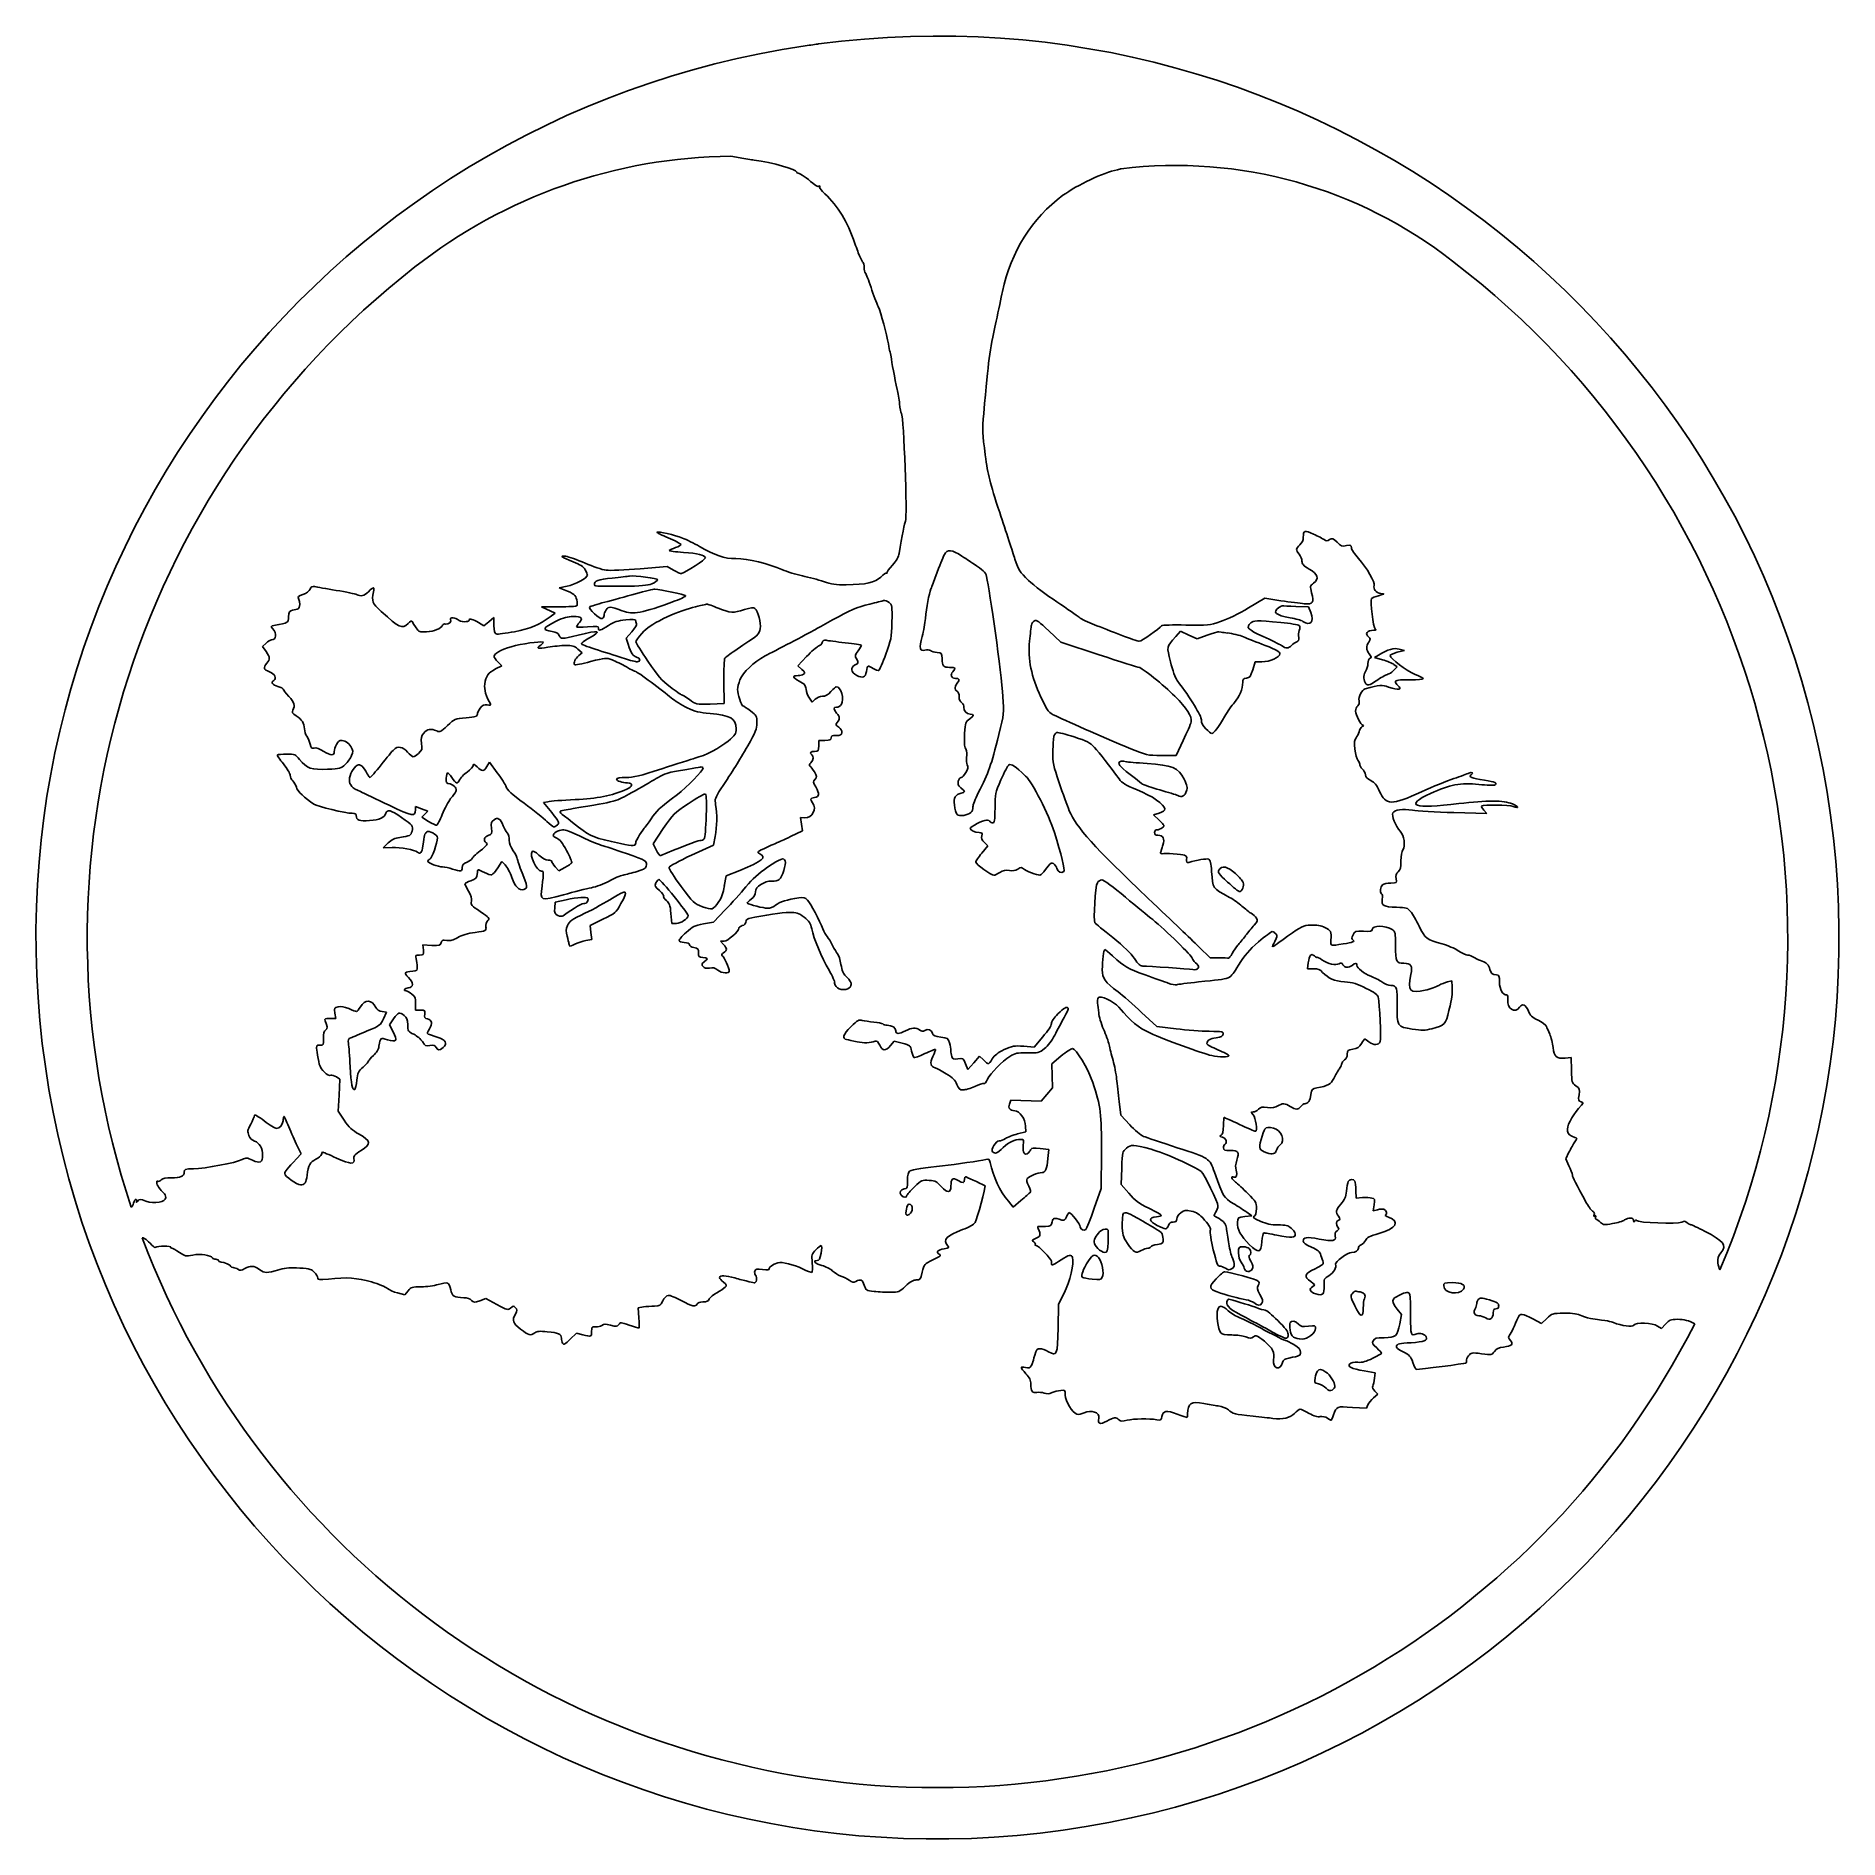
# Model space of a CAD drawing. Header units: millimetres. Extents: x -230 to 23, y -46 to 207.
import ezdxf

# ---------------------------------------------------------------- set-up
doc = ezdxf.new("R2010")
doc.units = ezdxf.units.MM
doc.layers.get('0').update_dxf_attribs({"linetype": 'CONTINUOUS'})

msp = doc.modelspace()

# ---------------------------------------------------------------- linework, layer by layer
for p, q in [((-132.31, 190.43), (-131.01, 190.21)), ((-141.23, 132.89), (-145.03, 132.57)), ((-140.34, 132.37), (-141.23, 132.89)), ((-155.24, 130.12), (-156.36, 129.89)), ((-156.36, 129.89), (-155.69, 129.62)), ((-158.87, 127.24), (-156.96, 126.35)), ((-156.42, 127.24), (-158.87, 127.24)), ((-112.83, 127.62), (-112.83, 127.62)), ((-57.4, 128.45), (-59.7, 127.08)), ((-55.14, 128.1), (-57.4, 128.45)), ((-53.05, 127.29), (-51.28, 127.23)), ((-51.28, 127.23), (-50.96, 126.44)), ((-166.94, 124.57), (-167.68, 125.03)), ((-166.24, 125.15), (-166.94, 124.57)), ((-165.53, 125.72), (-166.24, 125.15)), ((-165.53, 124.64), (-165.53, 125.72)), ((-156.96, 126.35), (-157.63, 125.85)), ((-197.48, 122.14), (-197.98, 121.68)), ((-197.98, 121.68), (-197.49, 120.96)), ((-146.21, 123.71), (-147, 122.85)), ((-147, 122.85), (-146.71, 122.01)), ((-87.7, 123.87), (-86.02, 122.28)), ((-86.02, 122.28), (-80.64, 120.51)), ((-69.91, 123.06), (-69.25, 123.81)), ((-69.25, 123.81), (-68.07, 123.28)), ((-68.07, 123.28), (-66.88, 122.75)), ((-66.88, 122.75), (-65.48, 123.26)), ((-65.48, 123.26), (-65.48, 123.26)), ((-165.3, 118.53), (-164.44, 118.97)), ((-164.44, 118.97), (-165, 119.53)), ((-153.76, 121.32), (-153.15, 120.81)), ((-153.15, 120.81), (-153.61, 120.41)), ((-121.68, 120.25), (-122.91, 118.96)), ((-122.91, 118.96), (-122.36, 118.47)), ((-58.74, 119.52), (-59.1, 118.41)), ((-57.84, 119.52), (-58.74, 119.52)), ((-41.47, 120.46), (-42.02, 120.13)), ((-42.02, 120.13), (-40.89, 119.81)), ((-39.3, 119.15), (-38.84, 118.81)), ((-38.84, 120.87), (-37.82, 121.13)), ((-37.82, 121.13), (-38.56, 121.31)), ((-133.27, 116.73), (-133.24, 113.66)), ((-38.84, 118.81), (-39.36, 118.29)), ((-121.29, 114.45), (-120.89, 113.89)), ((-120.89, 113.89), (-120.47, 114.29)), ((-133.24, 113.66), (-135.22, 113.61)), ((-86.98, 109.09), (-86.98, 109.09)), ((-119.97, 108.51), (-119.97, 107.74)), ((-119.1, 108.51), (-119.97, 108.51)), ((-69.86, 106.39), (-71.89, 106.39)), ((-68.86, 108.47), (-69.86, 106.39)), ((-166.16, 105.44), (-166.52, 104.86)), ((-165.06, 103.97), (-166.16, 105.44)), ((-176.54, 99.23), (-176.54, 98.78)), ((-175.67, 98.91), (-176.54, 99.23)), ((-174.81, 98.59), (-175.67, 98.91)), ((-157.95, 99.91), (-158.57, 99.78)), ((-158.57, 99.78), (-157.43, 98.38)), ((-26.25, 98.26), (-26.68, 98.72)), ((-175.62, 97.72), (-175.21, 98.16)), ((-174.69, 97.13), (-175.62, 97.72)), ((-175.21, 98.16), (-174.81, 98.59)), ((-143.21, 94.01), (-141.77, 96.14)), ((-122.51, 97.68), (-122.38, 96.74)), ((-121.92, 97.66), (-122.51, 97.68)), ((-122.38, 96.74), (-122.26, 95.8)), ((-72.22, 98.32), (-73.02, 98.06)), ((-73.02, 98.06), (-72.22, 97.3)), ((-30.88, 98.37), (-26.25, 98.26)), ((-180.37, 94.12), (-181.08, 93.45)), ((-142.78, 93.14), (-143.21, 94.01)), ((-137.83, 92.4), (-134.74, 93.82)), ((-134.74, 93.82), (-134.51, 95.04)), ((-122.26, 95.8), (-123.92, 95.01)), ((-97.1, 92.71), (-96.24, 93.74)), ((-96.24, 93.74), (-96.73, 94.2)), ((-181.08, 93.45), (-179.82, 93.49)), ((-164.44, 91.54), (-164.99, 90.65)), ((-163.95, 91.04), (-164.44, 91.54)), ((-156.94, 90.78), (-156.45, 90.2)), ((-156.45, 90.2), (-155.59, 90.69)), ((-132.98, 89.49), (-133.22, 88.08)), ((-131.05, 90.28), (-132.98, 89.49)), ((-156.94, 85.8), (-155.4, 86.14)), ((-157, 85), (-156.94, 85.8)), ((-140.57, 82.84), (-140.7, 84.23)), ((-134.74, 83.03), (-133.1, 84.73)), ((-150.25, 83.42), (-152.05, 82.55)), ((-152.05, 82.55), (-151.93, 81.55)), ((-151.93, 81.55), (-151.8, 80.56)), ((-139.92, 82.84), (-140.57, 82.84)), ((-136.14, 82.77), (-134.74, 83.03)), ((-175.48, 79.81), (-175.42, 79.1)), ((-174.26, 79.76), (-175.48, 79.81)), ((-151.8, 80.56), (-152.64, 80.42)), ((-133.75, 80.33), (-133.33, 79.88)), ((-133.26, 80.33), (-133.75, 80.33)), ((-65.07, 78.01), (-66.6, 79.51)), ((-63.85, 78.01), (-65.07, 78.01)), ((-51.31, 77.29), (-51.42, 76.47)), ((-51.42, 76.47), (-50.59, 76.47)), ((-31.79, 74.63), (-31.16, 74.76)), ((-31.16, 74.76), (-31.14, 73.92)), ((-176.51, 71.58), (-176.52, 70.67)), ((-187.7, 69.52), (-188.51, 69.52)), ((-187.83, 70.27), (-187.7, 69.52)), ((-180.6, 70.38), (-181.22, 70.48)), ((-181.03, 69.46), (-180.6, 70.38)), ((-179.6, 69.45), (-180.18, 68.62)), ((-180.18, 68.62), (-179.67, 67.62)), ((-176.52, 70.67), (-175.83, 70.67)), ((-86.42, 70.15), (-86.42, 70.15)), ((-72.53, 68.36), (-74.68, 70.35)), ((-69.85, 68.05), (-72.53, 68.36)), ((-109.4, 66.32), (-109.92, 65.7)), ((-108.27, 66.04), (-109.4, 66.32)), ((-89.75, 65.5), (-88.55, 66.92)), ((-99.07, 62.35), (-98.24, 63.28)), ((-98.24, 63.28), (-97.42, 64.21)), ((-97.42, 64.21), (-96.86, 63.68)), ((-91.23, 65.61), (-89.75, 65.5)), ((-87.3, 63.16), (-86, 64.22)), ((-14.46, 64.01), (-15.27, 63.95)), ((-14.41, 62.23), (-14.46, 64.01)), ((-187.62, 61.31), (-187.12, 60.99)), ((-187.12, 60.99), (-187.25, 58.73)), ((-99.39, 63.15), (-99.07, 62.35)), ((-87.2, 59.77), (-87.3, 63.16)), ((-187.25, 58.73), (-187.37, 56.48)), ((-88.79, 57.89), (-88, 58.83)), ((-88, 58.83), (-87.2, 59.77)), ((-187.37, 56.48), (-186.54, 55.23)), ((-93.22, 57.49), (-93.03, 58.03)), ((-93.03, 58.03), (-88.79, 57.89)), ((-77.6, 55.92), (-77.84, 57.84)), ((-76.36, 54.6), (-77.6, 55.92)), ((-92.08, 53.31), (-90.92, 53.61)), ((-90.92, 53.61), (-90.95, 54.42)), ((-192.56, 50.51), (-193.13, 51.66)), ((-87.69, 51.13), (-88.91, 51.27)), ((-87.83, 49.85), (-87.69, 51.13)), ((-80.33, 50.69), (-80.37, 45.67)), ((-15.2, 49.82), (-14.75, 50.74)), ((-193.21, 49.83), (-192.56, 50.51)), ((-77.54, 46.22), (-77.47, 48.52)), ((-14.75, 48.85), (-15.2, 49.82)), ((-80.37, 45.67), (-81.34, 42.88)), ((-76.48, 44.98), (-77.54, 46.22)), ((-93.38, 43.88), (-92.71, 43.05)), ((-92.71, 43.05), (-91.62, 43.97)), ((-44.64, 45.38), (-44.58, 44.32)), ((-44.58, 44.32), (-43.71, 44.37)), ((-42.06, 43.36), (-42.19, 42.51)), ((-60.22, 41.71), (-59.25, 41.81)), ((-59.25, 41.81), (-59.93, 42.32)), ((-42.19, 42.51), (-41.59, 42.68)), ((-179.05, 31), (-178.04, 30.73)), ((-178.04, 30.73), (-177.56, 31.3)), ((-85.56, 30.99), (-86.34, 29.45)), ((-167.5, 29.92), (-166.66, 30.23)), ((-166.66, 30.23), (-165.12, 29.39)), ((-145.31, 28.91), (-144.56, 29.04)), ((-145.19, 27.5), (-145.31, 28.91)), ((-86.34, 29.45), (-86.41, 26.13)), ((-38.25, 27.97), (-38.86, 28.74)), ((-38.48, 26.69), (-38.25, 27.97)), ((-154.83, 24.52), (-153.95, 25.38)), ((-153.95, 25.38), (-153.08, 25.15)), ((-19.8, 27.37), (-18.59, 26.74)), ((-18.59, 26.74), (-17.85, 27.44)), ((-2.32, 26.37), (-1.77, 26)), ((-1.77, 26), (-1.19, 26.64)), ((-41.93, 19.82), (-43.49, 20.08)), ((-42.03, 19.04), (-41.93, 19.82)), ((-43.14, 14.83), (-42.96, 15.3)), ((-42.16, 16.31), (-41.54, 16.83)), ((-41.54, 16.83), (-41.96, 17.23)), ((-45.13, 14.96), (-43.14, 14.83))]:
    msp.add_line(p, q)
for centre, radius, start, end in [((-103.32, 80.86), 126.43, -261.5563, 97.5768), ((-131.77, 117.88), 72.55, 90.4273, 128.1721), ((-69.95, 126.16), 62.99, 51.8763, 96.9408), ((-103.32, 80.86), 119.24, 127.9265, 198.5041), ((-103.32, 80.86), 119.24, -23.0229, 52.7049), ((-103.32, 80.86), 119.24, 200.6974, 332.9748)]:
    msp.add_arc(centre, radius, start, end)
for centre, major_axis, ratio, start_param, end_param in [((-62.77, 123.6), (-1.22, 0.14), 0.013578, 0.074621, 1.682565), ((-112.32, 109.97), (-5.49, 3.06), 0.158502, 6.005717, 6.738918), ((-73.72, 98.75), (-2.3, -0.15), 0.297456, 2.262239, 3.122385), ((-127.1, 93.55), (-1.44, -0.67), 0.017486, 3.175556, 4.78404), ((-71.96, 94.96), (0.789, -0.929), 0.483778, 2.751298, 3.659308), ((-71.79, 93.56), (0.246, 0.801), 0.020905, 3.435017, 5.042987), ((-136.4, 93.53), (-1.49, 8.3), 0.362904, 3.491176, 3.933409), ((-60.53, 80.64), (0.75, 0.956), 0.025505, 3.626369, 5.234217), ((-63.68, 77.96), (-1.19, 0.01), 0.038909, 3.242487, 4.852802), ((-84.79, 70.5), (-2.51, -1.86), 0.253847, 5.219783, 6.097498), ((-86.2, 68.37), (-0.92, -1.72), 0.023302, 3.886845, 5.494798), ((-115.28, 69.85), (-4.32, 2.65), 0.617582, 2.0811, 2.708379), ((-60.79, 35.61), (-2.75, 6.29), 0.238588, 2.691143, 3.327305)]:
    msp.add_ellipse(centre, major_axis=major_axis, ratio=ratio, start_param=start_param, end_param=end_param)
for points in [[(-121.88, 205.92), (-121.12, 206.03), (-120.41, 206.13), (-119.99, 206.19)], [(-131.01, 190.21), (-130.3, 190.09), (-129.42, 189.95), (-129.05, 189.9)], [(-129.05, 189.9), (-126.44, 189.55), (-123.06, 188.59), (-123.06, 188.2)], [(-123.06, 188.2), (-123.06, 188.12), (-122.97, 188.05), (-122.86, 188.05)], [(-122.86, 188.05), (-122.61, 188.05), (-121.6, 187.36), (-120.81, 186.64)], [(-85.72, 184.96), (-83.74, 186.41), (-80.01, 188.16), (-78.09, 188.53)], [(-78.09, 188.53), (-77.84, 188.58), (-77.61, 188.65), (-77.57, 188.69)], [(-120.81, 186.64), (-120.44, 186.3), (-120.1, 186.14), (-119.96, 186.23)], [(-119.96, 186.23), (-119.82, 186.32), (-119.77, 186.3), (-119.84, 186.18)], [(-119.84, 186.18), (-119.91, 186.07), (-119.72, 185.77), (-119.44, 185.51)], [(-119.44, 185.51), (-117.59, 183.82), (-116.13, 181.59), (-115.18, 178.98)], [(-94.2, 171.45), (-93, 177.09), (-90.09, 181.73), (-85.72, 184.96)], [(-115.18, 178.98), (-114.97, 178.4), (-114.62, 177.46), (-114.42, 176.89)], [(-114.42, 176.89), (-114.21, 176.33), (-113.94, 175.77), (-113.82, 175.65)], [(-113.82, 175.65), (-113.7, 175.53), (-113.6, 175.16), (-113.6, 174.83)], [(-113.6, 174.83), (-113.6, 174.5), (-113.52, 174.15), (-113.43, 174.05)], [(-113.43, 174.05), (-113.34, 173.95), (-112.98, 173.04), (-112.64, 172.03)], [(-112.64, 172.03), (-112.29, 171.02), (-111.84, 169.82), (-111.64, 169.36)], [(-95.09, 167.3), (-94.77, 168.79), (-94.37, 170.65), (-94.2, 171.45)], [(-111.64, 169.36), (-111.23, 168.43), (-110.42, 165.47), (-110.21, 164.11)], [(-96.83, 154.34), (-96.13, 162.3), (-96.07, 162.69), (-95.09, 167.3)], [(-110.21, 164.11), (-110.14, 163.64), (-110.04, 163.17), (-109.98, 163.08)], [(-109.98, 163.08), (-109.92, 162.98), (-109.85, 162.63), (-109.82, 162.3)], [(-109.82, 162.3), (-109.77, 161.66), (-109.3, 159.19), (-108.96, 157.74)], [(-108.96, 157.74), (-108.84, 157.27), (-108.7, 156.35), (-108.64, 155.72)], [(-108.64, 155.72), (-108.58, 155.08), (-108.46, 154.46), (-108.37, 154.35)], [(-108.37, 154.35), (-108.04, 153.94), (-107.52, 139.6), (-107.81, 139.26)], [(-96.61, 148.54), (-97.02, 151.52), (-97.04, 152.01), (-96.83, 154.34)], [(-94.58, 140.46), (-96.02, 144.83), (-96.21, 145.6), (-96.61, 148.54)], [(-107.81, 139.26), (-107.93, 139.13), (-108.3, 137.17), (-108.68, 134.74)], [(-92.45, 133.94), (-92.75, 134.87), (-93.71, 137.81), (-94.58, 140.46)], [(-139.06, 136.88), (-140.17, 137.32), (-142.51, 137.85), (-142.66, 137.7)], [(-142.66, 137.7), (-142.71, 137.64), (-142, 137.28), (-141.08, 136.9)], [(-141.08, 136.9), (-140.16, 136.52), (-139.37, 136.11), (-139.33, 136)], [(-136.71, 135.7), (-137.45, 136.13), (-138.51, 136.67), (-139.06, 136.88)], [(-52.01, 136.98), (-52.01, 136.59), (-52.19, 136.22), (-52.5, 135.93)], [(-50.57, 137.45), (-51.83, 138.04), (-52.01, 137.99), (-52.01, 136.98)], [(-49.07, 136.66), (-49.26, 136.79), (-49.93, 137.15), (-50.57, 137.45)], [(-48.32, 136.67), (-48.66, 136.46), (-48.8, 136.46), (-49.07, 136.66)], [(-47.28, 136.31), (-47.85, 136.86), (-47.96, 136.9), (-48.32, 136.67)], [(-155.46, 134.33), (-156.46, 134.48), (-156.06, 134.17), (-154.43, 133.55)], [(-152.75, 133.36), (-153.85, 133.83), (-155.06, 134.27), (-155.46, 134.33)], [(-140.05, 135.54), (-140.49, 135.4), (-140.88, 135.22), (-140.93, 135.14)], [(-140.93, 135.14), (-140.98, 135.06), (-140.08, 134.95), (-138.94, 134.88)], [(-139.33, 136), (-139.3, 135.89), (-139.62, 135.68), (-140.05, 135.54)], [(-135.87, 134.09), (-135.81, 133.91), (-138.67, 132.05), (-139.22, 131.91)], [(-138.94, 134.88), (-136.96, 134.76), (-136.01, 134.52), (-135.87, 134.09)], [(-131.6, 134), (-133.24, 134), (-134.53, 134.43), (-136.71, 135.7)], [(-108.68, 134.74), (-108.75, 134.27), (-109.08, 133.7), (-109.64, 133.07)], [(-103.56, 131.58), (-103.01, 133.08), (-102.64, 133.97), (-102.34, 134.58)], [(-102.34, 134.58), (-101.96, 135.34), (-101.31, 135.28), (-99.88, 134.34)], [(-99.88, 134.34), (-99.18, 133.89), (-98.48, 133.43), (-98.32, 133.32)], [(-52.5, 135.93), (-53.08, 135.38), (-53.09, 135.26), (-52.59, 134.63)], [(-52.59, 134.63), (-52.38, 134.36), (-52.21, 133.91), (-52.2, 133.63)], [(-45.95, 135.82), (-46.55, 135.7), (-46.72, 135.76), (-47.28, 136.31)], [(-45.26, 135.53), (-45.26, 135.9), (-45.33, 135.93), (-45.95, 135.82)], [(-44.28, 134.03), (-44.82, 134.63), (-45.26, 135.31), (-45.26, 135.53)], [(-42.05, 130.21), (-41.89, 130.63), (-43.11, 132.73), (-44.28, 134.03)], [(-152.41, 131.68), (-152.41, 131.32), (-154.18, 130.35), (-155.24, 130.12)], [(-154.43, 133.55), (-153.41, 133.16), (-153, 132.89), (-152.74, 132.44)], [(-149.8, 132.38), (-150.33, 132.45), (-151.66, 132.89), (-152.75, 133.36)], [(-152.74, 132.44), (-152.56, 132.11), (-152.41, 131.77), (-152.41, 131.68)], [(-145.03, 132.57), (-147.12, 132.39), (-149.27, 132.31), (-149.8, 132.38)], [(-148.93, 131.28), (-147.81, 131.4), (-146.73, 131.52), (-146.52, 131.55)], [(-146.52, 131.55), (-145.76, 131.67), (-142.56, 131.24), (-142.56, 131.03)], [(-139.22, 131.91), (-139.35, 131.88), (-139.85, 132.08), (-140.34, 132.37)], [(-125.13, 132.47), (-126.99, 133.3), (-129.93, 134), (-131.6, 134)], [(-122.26, 131.58), (-123.15, 131.76), (-124.44, 132.16), (-125.13, 132.47)], [(-119.3, 130.79), (-120.04, 131.04), (-121.37, 131.4), (-122.26, 131.58)], [(-110.45, 131.97), (-110.52, 132.03), (-110.89, 131.78), (-111.27, 131.42)], [(-110.41, 132), (-110.36, 131.93), (-110.38, 131.92), (-110.45, 131.97)], [(-109.64, 133.07), (-110.11, 132.55), (-110.46, 132.06), (-110.41, 132)], [(-104.24, 129.75), (-104.1, 130.12), (-103.79, 130.95), (-103.56, 131.58)], [(-98.32, 133.32), (-96.85, 132.37), (-96.6, 132.12), (-96.44, 131.49)], [(-90.53, 130.95), (-91.83, 132.17), (-91.93, 132.33), (-92.45, 133.94)], [(-52.2, 133.63), (-52.2, 133.23), (-52, 133.01), (-51.19, 132.54)], [(-51.19, 132.54), (-49.96, 131.83), (-49.76, 131.19), (-50.57, 130.55)], [(-192.31, 128.98), (-192.95, 128.74), (-193.08, 128.62), (-192.94, 128.39)], [(-191.31, 129.72), (-191.42, 129.46), (-191.83, 129.15), (-192.31, 128.98)], [(-190.63, 130.07), (-191, 130.14), (-191.16, 130.06), (-191.31, 129.72)], [(-187.64, 129.55), (-189.02, 129.78), (-190.37, 130.01), (-190.63, 130.07)], [(-184.79, 128.96), (-184.98, 129.06), (-186.26, 129.32), (-187.64, 129.55)], [(-183.13, 129.36), (-183.73, 128.77), (-184.21, 128.65), (-184.79, 128.96)], [(-182.42, 129.32), (-182.26, 130.09), (-182.39, 130.1), (-183.13, 129.36)], [(-181.33, 126.6), (-182.61, 127.77), (-182.69, 127.98), (-182.42, 129.32)], [(-155.69, 129.62), (-154.32, 129.1), (-154.06, 128.89), (-153.92, 128.21)], [(-151.44, 130.4), (-151.44, 130.9), (-150.95, 131.07), (-148.93, 131.28)], [(-147.39, 130.13), (-151.51, 130.1), (-151.44, 130.09), (-151.44, 130.4)], [(-149.99, 127.89), (-148.93, 128.17), (-146.98, 128.7), (-145.66, 129.07)], [(-143.38, 130.48), (-144.03, 130.22), (-144.88, 130.15), (-147.39, 130.13)], [(-145.66, 129.07), (-144.34, 129.44), (-143.12, 129.74), (-142.96, 129.73)], [(-142.56, 131.03), (-142.56, 130.91), (-142.93, 130.66), (-143.38, 130.48)], [(-142.96, 129.73), (-142.17, 129.68), (-138.8, 128.96), (-138.65, 128.82)], [(-116.11, 130.33), (-117.59, 130.32), (-118.2, 130.41), (-119.3, 130.79)], [(-111.27, 131.42), (-112.09, 130.64), (-113.31, 130.37), (-116.11, 130.33)], [(-105.01, 125.6), (-104.85, 127.26), (-104.53, 128.97), (-104.24, 129.75)], [(-96.44, 131.49), (-95.95, 129.45), (-94.38, 117.98), (-94.14, 114.65)], [(-86.56, 127.92), (-87.99, 128.87), (-89.78, 130.23), (-90.53, 130.95)], [(-50.85, 129.2), (-50.49, 127.8), (-50.64, 127.57), (-51.87, 127.67)], [(-50.57, 130.55), (-51.07, 130.16), (-51.08, 130.12), (-50.85, 129.2)], [(-41.15, 129.13), (-41.82, 129.2), (-42.25, 129.71), (-42.05, 130.21)], [(-41.45, 128.8), (-40.55, 129.05), (-40.54, 129.06), (-41.15, 129.13)], [(-193.76, 126.77), (-194.21, 126.67), (-194.29, 126.55), (-194.34, 125.85)], [(-193, 126.96), (-193.13, 126.92), (-193.47, 126.84), (-193.76, 126.77)], [(-192.94, 128.39), (-192.68, 127.98), (-192.72, 127.05), (-193, 126.96)], [(-177.58, 124.89), (-178.4, 124.08), (-178.78, 124.26), (-181.33, 126.6)], [(-153.88, 127.39), (-153.93, 127.31), (-155.08, 127.24), (-156.42, 127.24)], [(-153.92, 128.21), (-153.85, 127.84), (-153.83, 127.47), (-153.88, 127.39)], [(-150.34, 125.59), (-150.67, 125.46), (-152.34, 127), (-152.1, 127.22)], [(-152.1, 127.22), (-152, 127.31), (-151.05, 127.61), (-149.99, 127.89)], [(-149.78, 126.83), (-149.95, 126.58), (-150.09, 126.23), (-150.09, 126.03)], [(-147.53, 126.68), (-149.33, 127.32), (-149.43, 127.32), (-149.78, 126.83)], [(-140.09, 128.06), (-144.88, 126.31), (-145.92, 126.12), (-147.53, 126.68)], [(-141.73, 125.59), (-140.46, 126.22), (-138.78, 126.85), (-137.66, 127.14)], [(-138.65, 128.82), (-138.56, 128.72), (-139.19, 128.39), (-140.09, 128.06)], [(-137.66, 127.14), (-136.62, 127.41), (-135.7, 127.62), (-135.64, 127.62)], [(-135.64, 127.62), (-135.57, 127.62), (-134.86, 127.36), (-134.06, 127.04)], [(-134.06, 127.04), (-132.36, 126.37), (-131.98, 126.35), (-130.38, 126.85)], [(-130.38, 126.85), (-129.52, 127.11), (-129.09, 127.16), (-128.92, 127.02)], [(-128.92, 127.02), (-128.48, 126.66), (-128.04, 124.97), (-128.17, 124.17)], [(-118.04, 125.4), (-115.67, 126.72), (-114.56, 127.19), (-112.83, 127.62)], [(-112.83, 127.62), (-111.93, 127.85), (-111.05, 128.07), (-110.88, 128.12)], [(-110.88, 128.12), (-110.71, 128.17), (-110.36, 128.05), (-110.11, 127.85)], [(-110.11, 127.85), (-109.67, 127.49), (-109.66, 127.4), (-109.71, 125.1)], [(-83.44, 125.77), (-83.73, 126), (-85.13, 126.97), (-86.56, 127.92)], [(-59.7, 127.08), (-61.02, 126.29), (-62.69, 125.48), (-63.62, 125.17)], [(-53.85, 125.71), (-55.91, 126.06), (-56.38, 126.48), (-55.45, 127.13)], [(-55.45, 127.13), (-55.21, 127.3), (-54.97, 127.42), (-54.92, 127.39)], [(-51.87, 127.67), (-52.43, 127.72), (-53.9, 127.91), (-55.14, 128.1)], [(-54.92, 127.39), (-54.86, 127.37), (-54.02, 127.32), (-53.05, 127.29)], [(-50.96, 126.44), (-50.44, 125.13), (-51, 124.5), (-52.07, 125.2)], [(-41.94, 124.13), (-42.19, 124.29), (-42.65, 128.09), (-42.46, 128.4)], [(-42.46, 128.4), (-42.41, 128.48), (-41.95, 128.66), (-41.45, 128.8)], [(-196.4, 124.61), (-196.81, 124.53), (-196.82, 124.49), (-196.57, 124.19)], [(-196.57, 124.19), (-195.95, 123.46), (-196.03, 122.61), (-196.73, 122.61)], [(-194.34, 125.85), (-194.4, 124.96), (-194.23, 125.06), (-196.4, 124.61)], [(-176.98, 125.17), (-177.03, 125.32), (-177.25, 125.22), (-177.58, 124.89)], [(-176.46, 124.31), (-176.7, 124.66), (-176.93, 125.05), (-176.98, 125.17)], [(-175, 123.73), (-175.97, 123.67), (-176.05, 123.7), (-176.46, 124.31)], [(-172.74, 124.65), (-172.92, 124.19), (-173.9, 123.79), (-175, 123.73)], [(-172.3, 124.83), (-172.49, 124.89), (-172.68, 124.82), (-172.74, 124.65)], [(-171.61, 125.49), (-171.42, 125.19), (-171.91, 124.71), (-172.3, 124.83)], [(-170.55, 125.4), (-170.82, 125.73), (-171.81, 125.82), (-171.61, 125.49)], [(-169.01, 125.35), (-169.01, 125.06), (-170.3, 125.1), (-170.55, 125.4)], [(-167.68, 125.03), (-168.42, 125.5), (-169.01, 125.64), (-169.01, 125.35)], [(-165.21, 123.44), (-165.46, 123.53), (-165.53, 123.81), (-165.53, 124.64)], [(-157.63, 125.85), (-159.16, 124.7), (-160.41, 124.18), (-162.65, 123.75)], [(-157.37, 123.78), (-158.85, 123.98), (-158.72, 124.3), (-156.78, 125.23)], [(-156.78, 125.23), (-155.76, 125.72), (-155.15, 125.89), (-154.4, 125.89)], [(-154.4, 125.89), (-153.23, 125.89), (-152.98, 125.64), (-153.54, 125.04)], [(-153.54, 125.04), (-153.77, 124.8), (-153.95, 124.54), (-153.95, 124.45)], [(-153.95, 124.45), (-153.95, 124.37), (-153.26, 124.36), (-152.41, 124.43)], [(-152.41, 124.43), (-151.07, 124.55), (-150.86, 124.52), (-150.86, 124.26)], [(-150.86, 124.26), (-150.86, 123.81), (-150.58, 123.88), (-149.46, 124.61)], [(-150.09, 126.03), (-150.09, 125.84), (-150.2, 125.64), (-150.34, 125.59)], [(-149.46, 124.61), (-148.64, 125.15), (-148.19, 125.29), (-147.05, 125.4)], [(-147.05, 125.4), (-146.18, 125.48), (-145.65, 125.45), (-145.65, 125.34)], [(-145.54, 124.86), (-145.47, 124.68), (-145.73, 124.23), (-146.21, 123.71)], [(-145.65, 125.34), (-145.65, 125.23), (-145.6, 125.02), (-145.54, 124.86)], [(-144.77, 123.52), (-144.06, 124.33), (-143.46, 124.74), (-141.73, 125.59)], [(-128.17, 124.17), (-128.31, 123.37), (-128.32, 123.36), (-131.73, 121.09)], [(-123.93, 122.21), (-122.55, 122.93), (-120.99, 123.76), (-120.45, 124.06)], [(-120.45, 124.06), (-119.92, 124.35), (-118.84, 124.96), (-118.04, 125.4)], [(-109.71, 125.1), (-109.77, 122.87), (-109.82, 122.6), (-110.56, 120.59)], [(-105.46, 123.09), (-105.27, 123.83), (-105.07, 124.96), (-105.01, 125.6)], [(-90.41, 122.43), (-90.31, 123.43), (-90.19, 124.44), (-90.13, 124.68)], [(-90.13, 124.68), (-90.08, 124.91), (-89.89, 125.19), (-89.71, 125.29)], [(-89.71, 125.29), (-89.43, 125.43), (-89.05, 125.16), (-87.7, 123.87)], [(-81.31, 124.73), (-82.19, 125.06), (-83.15, 125.53), (-83.44, 125.77)], [(-77.54, 123.26), (-78.74, 123.73), (-80.44, 124.39), (-81.31, 124.73)], [(-71.88, 124.59), (-72.16, 124.17), (-74.69, 122.41), (-75.01, 122.41)], [(-68.5, 124.69), (-70.3, 124.73), (-71.82, 124.68), (-71.88, 124.59)], [(-63.62, 125.17), (-65.17, 124.66), (-65.37, 124.64), (-68.5, 124.69)], [(-57.66, 123.08), (-59.83, 124.06), (-60.09, 124.35), (-59.38, 124.99)], [(-59.38, 124.99), (-58.99, 125.35), (-58.64, 125.35), (-55.16, 125.04)], [(-55.16, 125.04), (-53.86, 124.92), (-52.71, 124.73), (-52.59, 124.62)], [(-52.07, 125.2), (-52.3, 125.35), (-53.11, 125.58), (-53.85, 125.71)], [(-52.57, 123.93), (-52.67, 123.67), (-52.7, 123.23), (-52.65, 122.95)], [(-52.59, 124.62), (-52.46, 124.48), (-52.45, 124.25), (-52.57, 123.93)], [(-42.84, 122.99), (-43.43, 123.48), (-43.08, 123.95), (-42.1, 123.96)], [(-42.1, 123.96), (-41.8, 123.96), (-41.76, 124.01), (-41.94, 124.13)], [(-196.73, 122.61), (-196.87, 122.61), (-197.21, 122.4), (-197.48, 122.14)], [(-165.49, 120.34), (-165.32, 120.84), (-164.14, 121.42), (-162.5, 121.8)], [(-162.65, 123.75), (-163.88, 123.51), (-165.03, 123.37), (-165.21, 123.44)], [(-162.5, 121.8), (-160.8, 122.2), (-158.58, 122.45), (-158.58, 122.23)], [(-158.97, 121.88), (-159.7, 121.42), (-159.35, 121.31), (-157.96, 121.56)], [(-158.58, 122.23), (-158.58, 122.17), (-158.76, 122.01), (-158.97, 121.88)], [(-157.96, 121.56), (-157.19, 121.7), (-156.06, 121.82), (-155.46, 121.82)], [(-156.37, 123.23), (-156.51, 123.55), (-156.77, 123.7), (-157.37, 123.78)], [(-153.72, 123.28), (-156.1, 122.69), (-156.13, 122.69), (-156.37, 123.23)], [(-155.46, 121.82), (-154.55, 121.83), (-154.26, 121.75), (-153.76, 121.32)], [(-152.23, 122.83), (-150.28, 123.9), (-150.7, 124.03), (-153.72, 123.28)], [(-153.25, 122.02), (-153.34, 122.11), (-152.88, 122.47), (-152.23, 122.83)], [(-150.86, 121.15), (-152.08, 121.54), (-153.16, 121.93), (-153.25, 122.02)], [(-146.71, 122.01), (-146.25, 120.68), (-146.02, 120.33), (-145.53, 120.2)], [(-145.64, 122.32), (-145.64, 122.43), (-145.25, 122.97), (-144.77, 123.52)], [(-143.94, 119.61), (-144.87, 120.99), (-145.63, 122.21), (-145.64, 122.32)], [(-127.47, 120.36), (-126.9, 120.66), (-125.31, 121.49), (-123.93, 122.21)], [(-120.03, 121.7), (-120.26, 121.62), (-121.01, 120.96), (-121.68, 120.25)], [(-119.48, 122.25), (-119.55, 122.04), (-119.79, 121.79), (-120.03, 121.7)], [(-118.94, 122.54), (-119.24, 122.61), (-119.39, 122.53), (-119.48, 122.25)], [(-116.26, 122.2), (-117.5, 122.34), (-118.71, 122.49), (-118.94, 122.54)], [(-113.99, 121.83), (-113.99, 121.9), (-115.01, 122.06), (-116.26, 122.2)], [(-114.46, 121.07), (-114.2, 121.43), (-113.99, 121.77), (-113.99, 121.83)], [(-105.08, 121.16), (-105.84, 121), (-105.9, 121.34), (-105.46, 123.09)], [(-88.8, 114.58), (-90.17, 117.5), (-90.66, 119.86), (-90.41, 122.43)], [(-75.01, 122.41), (-75.2, 122.41), (-76.34, 122.8), (-77.54, 123.26)], [(-70.64, 119.52), (-71.18, 121.75), (-71.21, 121.57), (-69.91, 123.06)], [(-65.48, 123.26), (-64.71, 123.54), (-64.04, 123.75), (-63.98, 123.74)], [(-62.63, 123.57), (-61.94, 123.49), (-60.94, 123.25), (-60.41, 123.03)], [(-60.41, 123.03), (-59.88, 122.81), (-58.51, 122.27), (-57.37, 121.83)], [(-55.07, 121.8), (-55.36, 121.99), (-56.52, 122.56), (-57.66, 123.08)], [(-57.37, 121.83), (-55.72, 121.19), (-55.3, 120.94), (-55.3, 120.65)], [(-53.66, 121.83), (-54.09, 121.36), (-54.42, 121.35), (-55.07, 121.8)], [(-52.94, 122.33), (-53.14, 122.27), (-53.47, 122.04), (-53.66, 121.83)], [(-52.65, 122.95), (-52.58, 122.57), (-52.65, 122.42), (-52.94, 122.33)], [(-42.75, 120.63), (-43.21, 121.21), (-43.24, 121.69), (-42.84, 122.3)], [(-42.84, 122.3), (-42.58, 122.7), (-42.58, 122.77), (-42.84, 122.99)], [(-197.39, 119.32), (-197.92, 118.65), (-197.87, 118.5), (-197, 118.13)], [(-197.49, 120.96), (-196.91, 120.1), (-196.9, 119.95), (-197.39, 119.32)], [(-165, 119.53), (-165.31, 119.84), (-165.53, 120.21), (-165.49, 120.34)], [(-153.61, 120.41), (-154.11, 119.97), (-154.4, 119.39), (-154.24, 119.13)], [(-154.24, 119.13), (-154.19, 119.05), (-153.17, 119.24), (-151.99, 119.55)], [(-151.99, 119.55), (-149.86, 120.12), (-149.82, 120.12), (-148.96, 119.79)], [(-147.22, 119.98), (-148, 120.23), (-149.64, 120.75), (-150.86, 121.15)], [(-148.96, 119.79), (-148.49, 119.61), (-147.58, 119.17), (-146.95, 118.81)], [(-145.43, 119.52), (-145.63, 119.52), (-146.43, 119.72), (-147.22, 119.98)], [(-145.53, 120.2), (-144.99, 120.07), (-144.91, 119.52), (-145.43, 119.52)], [(-140.81, 116), (-142.02, 116.93), (-142.53, 117.51), (-143.94, 119.61)], [(-133.15, 120.02), (-133.23, 119.9), (-133.29, 118.42), (-133.27, 116.73)], [(-131.73, 121.09), (-132.43, 120.62), (-133.07, 120.14), (-133.15, 120.02)], [(-131.02, 117.02), (-130.63, 118.05), (-129.09, 119.49), (-127.47, 120.36)], [(-114.63, 117.62), (-115.48, 118.06), (-115.58, 118.77), (-114.85, 119.1)], [(-114.85, 119.1), (-114.38, 119.31), (-114.37, 119.35), (-114.65, 119.88)], [(-114.65, 119.88), (-114.92, 120.4), (-114.9, 120.47), (-114.46, 121.07)], [(-113.04, 118.94), (-113.11, 118.94), (-113.22, 118.59), (-113.29, 118.17)], [(-112.33, 118.57), (-112.65, 118.77), (-112.98, 118.94), (-113.04, 118.94)], [(-110.56, 120.59), (-111, 119.42), (-111.44, 118.4), (-111.54, 118.33)], [(-104.28, 121.1), (-104.41, 121.2), (-104.77, 121.23), (-105.08, 121.16)], [(-103.37, 120.84), (-103.74, 120.87), (-104.15, 120.99), (-104.28, 121.1)], [(-102.68, 119.99), (-102.69, 120.74), (-102.72, 120.78), (-103.37, 120.84)], [(-101.62, 118.75), (-102.51, 118.75), (-102.65, 118.92), (-102.68, 119.99)], [(-80.64, 120.51), (-77.69, 119.54), (-75.17, 118.75), (-75.05, 118.75)], [(-69.71, 116.92), (-69.96, 117.26), (-70.35, 118.35), (-70.64, 119.52)], [(-55.3, 120.65), (-55.3, 120.14), (-56.68, 119.53), (-57.84, 119.52)], [(-43.24, 118.27), (-43.08, 118.48), (-42.95, 118.93), (-42.95, 119.28)], [(-42.95, 119.28), (-42.94, 119.66), (-42.82, 119.96), (-42.65, 120.03)], [(-42.65, 120.03), (-42.41, 120.12), (-42.42, 120.21), (-42.75, 120.63)], [(-38.56, 121.31), (-39.32, 121.5), (-40.08, 121.28), (-41.47, 120.46)], [(-40.89, 119.81), (-40.26, 119.64), (-39.55, 119.34), (-39.3, 119.15)], [(-39.84, 120.4), (-39.85, 120.51), (-39.4, 120.72), (-38.84, 120.87)], [(-36.43, 117.81), (-37.52, 118.25), (-39.82, 120), (-39.84, 120.4)], [(-197, 118.13), (-196.24, 117.81), (-195.95, 117.2), (-196.42, 116.91)], [(-196.42, 116.91), (-196.84, 116.66), (-196.58, 116.29), (-195.84, 116.07)], [(-165.97, 113.52), (-166.68, 114.76), (-166.92, 115.6), (-166.81, 116.4)], [(-166.81, 116.4), (-166.65, 117.55), (-166.34, 117.99), (-165.3, 118.53)], [(-146.95, 118.81), (-146.32, 118.46), (-145.74, 118.17), (-145.65, 118.17)], [(-145.65, 118.17), (-145.46, 118.17), (-141.75, 115.42), (-140.66, 114.47)], [(-131.36, 115.64), (-131.36, 115.92), (-131.21, 116.54), (-131.02, 117.02)], [(-122.88, 117.59), (-123.73, 117.59), (-123.68, 117.34), (-122.73, 116.83)], [(-122.1, 117.79), (-122.25, 117.68), (-122.61, 117.59), (-122.88, 117.59)], [(-122.73, 116.83), (-121.94, 116.4), (-121.8, 116.24), (-121.74, 115.67)], [(-122.36, 118.47), (-121.89, 118.06), (-121.85, 117.95), (-122.1, 117.79)], [(-113.29, 118.17), (-113.42, 117.33), (-113.79, 117.18), (-114.63, 117.62)], [(-111.54, 118.33), (-111.64, 118.26), (-112, 118.37), (-112.33, 118.57)], [(-101.17, 118.14), (-100.71, 118.65), (-100.78, 118.75), (-101.62, 118.75)], [(-100.77, 117.2), (-101.38, 117.2), (-101.59, 117.68), (-101.17, 118.14)], [(-100.57, 115.39), (-100.93, 115.53), (-100.93, 116.03), (-100.56, 116.51)], [(-100.56, 116.51), (-100.16, 117.04), (-100.21, 117.2), (-100.77, 117.2)], [(-75.05, 118.75), (-74.7, 118.75), (-71.55, 116.21), (-70.03, 114.72)], [(-66.3, 111.38), (-66.3, 111.95), (-67.79, 114.38), (-69.71, 116.92)], [(-60.51, 116.68), (-60.51, 115.73), (-60.97, 114.59), (-61.66, 113.82)], [(-59.98, 117.24), (-60.4, 117.19), (-60.51, 117.08), (-60.51, 116.68)], [(-59.1, 118.41), (-59.4, 117.44), (-59.52, 117.29), (-59.98, 117.24)], [(-43.32, 116.61), (-43.6, 117.14), (-43.57, 117.84), (-43.24, 118.27)], [(-41.57, 117.01), (-42.89, 116.13), (-43.04, 116.09), (-43.32, 116.61)], [(-40.14, 117.78), (-40.28, 117.78), (-40.93, 117.43), (-41.57, 117.01)], [(-39.36, 118.29), (-39.64, 118.01), (-39.99, 117.78), (-40.14, 117.78)], [(-39.08, 116.74), (-39.08, 116.95), (-38.64, 117.01), (-37.01, 117.01)], [(-38.79, 116.24), (-38.95, 116.37), (-39.08, 116.6), (-39.08, 116.74)], [(-37.01, 117.01), (-34.75, 117.01), (-34.68, 117.11), (-36.43, 117.81)], [(-195.84, 116.07), (-195.42, 115.94), (-195.07, 115.77), (-195.07, 115.68)], [(-195.07, 115.68), (-195.07, 115.6), (-194.73, 115.15), (-194.3, 114.68)], [(-194.3, 114.68), (-193.51, 113.8), (-193.39, 113.39), (-193.73, 112.75)], [(-139.2, 114.89), (-139.3, 114.9), (-140.02, 115.4), (-140.81, 116)], [(-140.66, 114.47), (-140.19, 114.07), (-139.19, 113.44), (-138.43, 113.08)], [(-138.11, 114.22), (-138.62, 114.59), (-139.11, 114.89), (-139.2, 114.89)], [(-135.22, 113.61), (-137.19, 113.56), (-137.19, 113.56), (-138.11, 114.22)], [(-130.6, 113.34), (-130.8, 113.34), (-131.36, 115.03), (-131.36, 115.64)], [(-121.74, 115.67), (-121.71, 115.3), (-121.5, 114.75), (-121.29, 114.45)], [(-120.47, 114.29), (-120.23, 114.51), (-119.78, 114.69), (-119.46, 114.69)], [(-119.46, 114.69), (-119.04, 114.69), (-118.7, 114.88), (-118.26, 115.37)], [(-118.26, 115.37), (-117.92, 115.74), (-117.58, 116.04), (-117.51, 116.04)], [(-117.51, 116.04), (-116.84, 116.03), (-116.34, 114.28), (-116.8, 113.58)], [(-100.28, 114.65), (-100.28, 115.03), (-100.39, 115.33), (-100.57, 115.39)], [(-99.9, 113.78), (-100.15, 113.93), (-100.28, 114.23), (-100.28, 114.65)], [(-94.14, 114.65), (-93.97, 112.29), (-93.97, 112.27), (-94.71, 109.33)], [(-86.74, 111.94), (-87.77, 112.42), (-87.8, 112.46), (-88.8, 114.58)], [(-70.03, 114.72), (-68.34, 113.06), (-67.59, 111.86), (-67.75, 111.09)], [(-61.66, 113.82), (-62.04, 113.4), (-62.65, 112.53), (-63.01, 111.89)], [(-44.38, 113.35), (-44.18, 113.51), (-44.12, 113.76), (-44.19, 114.06)], [(-44.19, 114.06), (-44.32, 114.58), (-43.79, 115.61), (-43.33, 115.74)], [(-43.33, 115.74), (-41.25, 116.3), (-40.99, 116.32), (-40.05, 115.99)], [(-40.05, 115.99), (-38.66, 115.49), (-38.04, 115.61), (-38.79, 116.24)], [(-193.73, 112.75), (-193.89, 112.44), (-193.81, 112.31), (-193.25, 111.94)], [(-193.25, 111.94), (-192.47, 111.44), (-192.14, 110.91), (-192.1, 110.12)], [(-172.05, 110.58), (-171.03, 111.54), (-171.01, 111.55), (-169.44, 111.68)], [(-169.44, 111.68), (-168.09, 111.8), (-167.85, 111.87), (-167.85, 112.17)], [(-167.85, 112.17), (-167.85, 112.36), (-167.66, 112.75), (-167.44, 113.04)], [(-167.44, 113.04), (-167.12, 113.45), (-166.9, 113.55), (-166.47, 113.49)], [(-166.47, 113.49), (-166.16, 113.44), (-165.94, 113.46), (-165.97, 113.52)], [(-138.43, 113.08), (-137.3, 112.54), (-136.71, 112.4), (-135.22, 112.28)], [(-135.22, 112.28), (-132.38, 112.05), (-131.56, 111.57), (-131.56, 110.14)], [(-129.56, 112.66), (-130.05, 113.03), (-130.52, 113.34), (-130.6, 113.34)], [(-128.66, 110.97), (-128.66, 111.93), (-128.69, 112), (-129.56, 112.66)], [(-116.8, 113.58), (-116.96, 113.34), (-117.26, 113.15), (-117.47, 113.15)], [(-117.46, 112.33), (-117, 111.83), (-116.97, 111.46), (-117.37, 111.02)], [(-99.6, 113.15), (-99.56, 113.39), (-99.68, 113.63), (-99.9, 113.78)], [(-98.75, 112.18), (-99.24, 112.18), (-99.69, 112.7), (-99.6, 113.15)], [(-99.52, 109.47), (-99.41, 111.05), (-99.39, 111.12), (-98.79, 111.52)], [(-98.79, 111.52), (-98.16, 111.95), (-98.15, 112.18), (-98.75, 112.18)], [(-76.44, 107.43), (-79.03, 108.5), (-84.92, 111.08), (-86.74, 111.94)], [(-65.68, 110.12), (-66.12, 110.57), (-66.3, 110.94), (-66.3, 111.38)], [(-63.01, 111.89), (-63.86, 110.39), (-64.55, 109.48), (-64.84, 109.48)], [(-44.68, 112.62), (-44.68, 112.88), (-44.54, 113.21), (-44.38, 113.35)], [(-43.63, 110.63), (-43.93, 110.64), (-44.68, 112.06), (-44.68, 112.62)], [(-192.1, 110.12), (-192.09, 109.81), (-191.94, 109.34), (-191.77, 109.08)], [(-191.77, 109.08), (-191.59, 108.82), (-191.39, 108.32), (-191.31, 107.96)], [(-175.68, 108.09), (-175.78, 108.84), (-175.73, 109.09), (-175.38, 109.53)], [(-175.38, 109.53), (-174.93, 110.1), (-174.36, 110.2), (-173.56, 109.83)], [(-173.56, 109.83), (-173.11, 109.63), (-172.99, 109.69), (-172.05, 110.58)], [(-131.56, 110.14), (-131.56, 109.39), (-131.64, 109.27), (-132.67, 108.41)], [(-129.94, 107.75), (-128.81, 109.7), (-128.66, 110.09), (-128.66, 110.97)], [(-118.23, 108.87), (-118.23, 108.58), (-118.38, 108.51), (-119.1, 108.51)], [(-117.51, 109.21), (-118.1, 109.23), (-118.23, 109.16), (-118.23, 108.87)], [(-117.37, 111.02), (-117.64, 110.72), (-117.62, 110.66), (-117.17, 110.36)], [(-116.73, 109.61), (-116.78, 109.26), (-116.9, 109.19), (-117.51, 109.21)], [(-117.17, 110.36), (-116.83, 110.14), (-116.69, 109.89), (-116.73, 109.61)], [(-99.36, 107.3), (-99.55, 107.68), (-99.59, 108.32), (-99.52, 109.47)], [(-94.71, 109.33), (-95.82, 104.88), (-96.1, 104.11), (-97.6, 101.13)], [(-87.13, 106.91), (-87.12, 107.84), (-87.05, 108.83), (-86.98, 109.09)], [(-86.98, 109.09), (-86.91, 109.36), (-86.72, 109.59), (-86.56, 109.62)], [(-86.56, 109.62), (-86.41, 109.64), (-85.33, 109.36), (-84.16, 108.99)], [(-84.16, 108.99), (-82.29, 108.4), (-81.95, 108.22), (-81.29, 107.5)], [(-67.75, 111.09), (-67.81, 110.79), (-68.31, 109.61), (-68.86, 108.47)], [(-64.84, 109.48), (-64.96, 109.48), (-65.34, 109.77), (-65.68, 110.12)], [(-44.77, 107.26), (-44.88, 108.27), (-44.84, 108.61), (-44.61, 108.87)], [(-44.61, 108.87), (-44.45, 109.04), (-44.26, 109.43), (-44.19, 109.72)], [(-44.19, 109.72), (-44.12, 110.02), (-43.91, 110.34), (-43.74, 110.44)], [(-43.74, 110.44), (-43.57, 110.54), (-43.52, 110.63), (-43.63, 110.63)], [(-195.9, 106.47), (-195.96, 106.4), (-195.59, 105.83), (-195.06, 105.2)], [(-194.59, 106.58), (-195.24, 106.58), (-195.83, 106.53), (-195.9, 106.47)], [(-192.78, 105.81), (-193.38, 106.56), (-193.43, 106.58), (-194.59, 106.58)], [(-191.31, 107.96), (-191.19, 107.42), (-191.11, 107.34), (-190.74, 107.43)], [(-190.74, 107.43), (-190.45, 107.5), (-190, 107.34), (-189.38, 106.95)], [(-189.38, 106.95), (-188.41, 106.34), (-187.93, 106.33), (-187.93, 106.93)], [(-187.93, 106.93), (-187.93, 107.45), (-187.36, 108.51), (-187.09, 108.51)], [(-187.09, 108.51), (-186.46, 108.5), (-185.96, 108.21), (-185.61, 107.65)], [(-185.5, 106.37), (-185.65, 106.01), (-186.05, 105.45), (-186.38, 105.14)], [(-185.61, 107.65), (-185.26, 107.07), (-185.25, 106.96), (-185.5, 106.37)], [(-181.35, 105.08), (-180.57, 106.06), (-179.77, 107.01), (-179.59, 107.2)], [(-179.59, 107.2), (-179.03, 107.76), (-178.32, 107.63), (-177.64, 106.87)], [(-177.64, 106.87), (-177.32, 106.5), (-176.95, 106.2), (-176.84, 106.2)], [(-176.84, 106.2), (-176.72, 106.2), (-176.39, 106.42), (-176.1, 106.69)], [(-176.1, 106.69), (-175.61, 107.14), (-175.57, 107.27), (-175.68, 108.09)], [(-132.67, 108.41), (-133.83, 107.45), (-135.87, 106.4), (-137.35, 106)], [(-133.69, 101.7), (-131.98, 104.29), (-131.2, 105.54), (-129.94, 107.75)], [(-120.55, 106.97), (-121.12, 106.97), (-121.32, 106.72), (-120.94, 106.49)], [(-120.94, 106.49), (-120.64, 106.3), (-120.71, 105.79), (-121.07, 105.38)], [(-119.97, 107.74), (-119.97, 107.01), (-120, 106.97), (-120.55, 106.97)], [(-99.23, 106.12), (-99.15, 106.51), (-99.21, 106.98), (-99.36, 107.3)], [(-86.25, 102.56), (-87.07, 104.96), (-87.15, 105.36), (-87.13, 106.91)], [(-81.29, 107.5), (-80.6, 106.75), (-79.15, 104.9), (-77.84, 103.1)], [(-71.89, 106.39), (-73.91, 106.4), (-73.95, 106.41), (-76.44, 107.43)], [(-44.36, 105.72), (-44.51, 105.86), (-44.69, 106.56), (-44.77, 107.26)], [(-195.06, 105.2), (-194.53, 104.56), (-194.11, 103.86), (-194.11, 103.61)], [(-188.86, 104.46), (-191.07, 104.34), (-191.8, 104.59), (-192.78, 105.81)], [(-186.38, 105.14), (-186.95, 104.59), (-187.11, 104.55), (-188.86, 104.46)], [(-185.8, 102.98), (-185.8, 103.68), (-185.23, 104.73), (-184.68, 105.02)], [(-184.68, 105.02), (-184.27, 105.24), (-183.8, 104.83), (-183.3, 103.83)], [(-183.3, 103.83), (-183.16, 103.54), (-182.98, 103.3), (-182.91, 103.3)], [(-182.91, 103.3), (-182.83, 103.3), (-182.13, 104.1), (-181.35, 105.08)], [(-171.45, 103.3), (-172.02, 104.18), (-172.16, 104.16), (-172.23, 103.19)], [(-169.27, 104.07), (-169.74, 103.74), (-170.22, 103.25), (-170.33, 103)], [(-168.43, 104.99), (-168.43, 104.82), (-168.81, 104.4), (-169.27, 104.07)], [(-167.89, 104.78), (-168.3, 105.18), (-168.43, 105.23), (-168.43, 104.99)], [(-166.52, 104.86), (-166.96, 104.13), (-167.19, 104.12), (-167.89, 104.78)], [(-163.81, 101.99), (-163.89, 102.27), (-164.45, 103.17), (-165.06, 103.97)], [(-141.97, 104.54), (-145.1, 103.51), (-145.94, 103.3), (-147.03, 103.3)], [(-142.78, 103.15), (-142.01, 103.62), (-141.15, 103.97), (-140.46, 104.08)], [(-137.35, 106), (-137.82, 105.87), (-139.9, 105.21), (-141.97, 104.54)], [(-140.46, 104.08), (-139.86, 104.19), (-138.85, 104.36), (-138.22, 104.47)], [(-136.19, 104.64), (-136.19, 104.27), (-138.43, 101.95), (-139.8, 100.92)], [(-138.22, 104.47), (-137.58, 104.59), (-136.86, 104.72), (-136.62, 104.77)], [(-136.62, 104.77), (-136.38, 104.81), (-136.19, 104.76), (-136.19, 104.64)], [(-121.07, 105.38), (-121.3, 105.13), (-121.34, 104.97), (-121.19, 104.88)], [(-121.19, 104.88), (-121.08, 104.81), (-120.8, 104.45), (-120.58, 104.08)], [(-120.58, 104.08), (-120.21, 103.46), (-120.2, 103.39), (-120.49, 103.06)], [(-100.01, 103.3), (-99.86, 103.3), (-99.56, 103.61), (-99.33, 103.99)], [(-99.33, 103.99), (-99.01, 104.54), (-98.97, 104.76), (-99.14, 105.07)], [(-99.14, 105.07), (-99.25, 105.29), (-99.29, 105.76), (-99.23, 106.12)], [(-94.42, 102.98), (-93.97, 104.03), (-93.46, 104.96), (-93.29, 105.06)], [(-93.29, 105.06), (-92.96, 105.24), (-92.44, 104.9), (-90.95, 103.51)], [(-77.88, 105.28), (-77.88, 105.6), (-77.35, 105.72), (-76.82, 105.51)], [(-74.68, 102.47), (-77.29, 104.48), (-77.87, 104.99), (-77.88, 105.28)], [(-76.82, 105.51), (-76.72, 105.47), (-75.41, 105.36), (-73.93, 105.26)], [(-73.93, 105.26), (-70.39, 105.04), (-69.55, 104.69), (-68.74, 103.07)], [(-44.1, 105.16), (-44.1, 105.32), (-44.22, 105.57), (-44.36, 105.72)], [(-43.73, 104.51), (-43.93, 104.7), (-44.1, 104.99), (-44.1, 105.16)], [(-43.3, 103.69), (-43.33, 103.95), (-43.53, 104.32), (-43.73, 104.51)], [(-42.53, 102.86), (-43.01, 103.1), (-43.25, 103.36), (-43.3, 103.69)], [(-28.79, 103.91), (-28.99, 103.81), (-29.93, 103.46), (-30.88, 103.15)], [(-28.47, 103.68), (-28.06, 103.93), (-28.35, 104.14), (-28.79, 103.91)], [(-26.59, 102.91), (-28.4, 103.17), (-28.93, 103.38), (-28.47, 103.68)], [(-194.11, 103.61), (-194.11, 103.37), (-193.94, 103.01), (-193.73, 102.83)], [(-193.73, 102.83), (-193.53, 102.64), (-193.3, 102.24), (-193.24, 101.94)], [(-193.24, 101.94), (-193.12, 101.42), (-192.03, 100.35), (-190.81, 99.57)], [(-184.26, 101.32), (-185.42, 101.82), (-185.8, 102.23), (-185.8, 102.98)], [(-180.23, 99.41), (-181.97, 100.25), (-183.78, 101.11), (-184.26, 101.32)], [(-172.23, 103.19), (-172.27, 102.58), (-172.21, 102.5), (-171.69, 102.4)], [(-171.69, 102.4), (-171.08, 102.28), (-170.64, 101.7), (-170.87, 101.32)], [(-170.87, 101.32), (-170.95, 101.19), (-171.28, 100.75), (-171.6, 100.34)], [(-170.33, 103), (-170.63, 102.35), (-170.85, 102.41), (-171.45, 103.3)], [(-161.31, 99.69), (-162.99, 100.95), (-163.72, 101.62), (-163.81, 101.99)], [(-154.42, 98.94), (-148.15, 99.99), (-148.52, 99.89), (-146.18, 101.19)], [(-146.89, 101.65), (-149.09, 100.73), (-150.98, 100.36), (-154.14, 100.2)], [(-147.03, 103.3), (-147.81, 103.3), (-148.35, 103.22), (-148.35, 103.1)], [(-148.35, 103.1), (-148.35, 102.84), (-147.5, 102.53), (-146.79, 102.53)], [(-146.79, 102.53), (-146, 102.53), (-146.06, 102), (-146.89, 101.65)], [(-146.18, 101.19), (-144.99, 101.86), (-143.46, 102.74), (-142.78, 103.15)], [(-134.43, 99.47), (-134.57, 100.31), (-134.53, 100.43), (-133.69, 101.7)], [(-120.49, 103.06), (-120.79, 102.74), (-120.78, 102.66), (-120.39, 101.97)], [(-120.39, 101.97), (-119.82, 100.96), (-119.86, 100.65), (-120.55, 100.5)], [(-100.02, 101.83), (-100.43, 102.18), (-100.5, 102.37), (-100.4, 102.79)], [(-100.4, 102.79), (-100.33, 103.07), (-100.15, 103.3), (-100.01, 103.3)], [(-99.98, 101.1), (-99.39, 101.25), (-99.39, 101.29), (-100.02, 101.83)], [(-95.25, 99.01), (-95.24, 101.01), (-95.21, 101.14), (-94.42, 102.98)], [(-90.95, 103.51), (-90.01, 102.63), (-87.72, 98.14), (-86.92, 95.59)], [(-84.83, 98.63), (-85.12, 99.34), (-85.76, 101.11), (-86.25, 102.56)], [(-77.84, 103.1), (-77.41, 102.51), (-76.96, 102.24), (-75.32, 101.58)], [(-75.32, 101.58), (-73.26, 100.75), (-71.42, 99.48), (-71.42, 98.89)], [(-72.14, 101.55), (-73.28, 101.86), (-74.43, 102.27), (-74.68, 102.47)], [(-69.62, 100.76), (-69.86, 100.89), (-71, 101.24), (-72.14, 101.55)], [(-68.37, 101.44), (-68.61, 100.71), (-69.06, 100.46), (-69.62, 100.76)], [(-68.74, 103.07), (-68.3, 102.19), (-68.23, 101.86), (-68.37, 101.44)], [(-41.31, 101.36), (-41.72, 102.27), (-41.98, 102.59), (-42.53, 102.86)], [(-35.41, 101.31), (-39.68, 99.37), (-40.42, 99.38), (-41.31, 101.36)], [(-30.88, 103.15), (-31.83, 102.83), (-33.87, 102.01), (-35.41, 101.31)], [(-34.15, 101.08), (-31.52, 102.3), (-29.93, 102.59), (-27.38, 102.33)], [(-27.38, 102.33), (-26.27, 102.22), (-25.27, 102.18), (-25.17, 102.24)], [(-25.17, 102.24), (-24.72, 102.52), (-25.09, 102.7), (-26.59, 102.91)], [(-190.81, 99.57), (-190.28, 99.23), (-186.3, 98.28), (-185.39, 98.28)], [(-180.69, 98.28), (-180.5, 98.88), (-180, 98.75), (-178.51, 97.71)], [(-176.54, 98.78), (-176.54, 97.74), (-176.91, 97.81), (-180.23, 99.41)], [(-171.6, 100.34), (-171.92, 99.93), (-172.45, 98.94), (-172.77, 98.13)], [(-158.09, 97.14), (-158.56, 97.57), (-160.01, 98.72), (-161.31, 99.69)], [(-154.14, 100.2), (-155.9, 100.12), (-157.61, 99.99), (-157.95, 99.91)], [(-156.26, 98.55), (-156.2, 98.61), (-155.37, 98.78), (-154.42, 98.94)], [(-139.8, 100.92), (-142.32, 99.01), (-142.8, 98.56), (-143.49, 97.51)], [(-141.77, 96.14), (-140.39, 98.19), (-140.27, 98.32), (-138.28, 99.63)], [(-138.28, 99.63), (-137.15, 100.37), (-136.1, 100.98), (-135.95, 100.98)], [(-135.95, 100.98), (-135.72, 100.98), (-135.69, 100.49), (-135.76, 97.94)], [(-134.51, 95.04), (-134.24, 96.42), (-134.21, 98.16), (-134.43, 99.47)], [(-120.83, 99.74), (-120.2, 98.9), (-120.87, 97.63), (-121.92, 97.66)], [(-120.55, 100.5), (-121.2, 100.36), (-121.24, 100.27), (-120.83, 99.74)], [(-100.94, 99.47), (-101.08, 100.46), (-100.83, 100.89), (-99.98, 101.1)], [(-99.64, 97.99), (-100.57, 97.85), (-100.73, 98.02), (-100.94, 99.47)], [(-98.35, 99.19), (-98.35, 98.51), (-98.75, 98.14), (-99.64, 97.99)], [(-97.6, 101.13), (-98.01, 100.31), (-98.35, 99.44), (-98.35, 99.19)], [(-95.54, 96.93), (-95.31, 96.93), (-95.26, 97.33), (-95.25, 99.01)], [(-73.83, 86.4), (-81.27, 93.45), (-83.92, 96.39), (-84.83, 98.63)], [(-39.44, 98.34), (-39.18, 98.79), (-38.1, 98.93), (-36.71, 98.7)], [(-36.71, 98.7), (-36.05, 98.59), (-33.42, 98.44), (-30.88, 98.37)], [(-30.19, 99.64), (-36.57, 98.85), (-37.91, 99.33), (-34.15, 101.08)], [(-22.69, 99.6), (-23.88, 100.11), (-26.3, 100.12), (-30.19, 99.64)], [(-26.68, 98.72), (-26.92, 98.97), (-27.05, 99.24), (-26.98, 99.31)], [(-26.98, 99.31), (-26.78, 99.52), (-23.14, 99.46), (-22.56, 99.24)], [(-22.56, 99.24), (-21.67, 98.9), (-21.79, 99.21), (-22.69, 99.6)], [(-185.39, 98.28), (-185.02, 98.28), (-184.84, 98.18), (-184.84, 97.98)], [(-184.84, 97.98), (-184.84, 97.32), (-184.36, 97.13), (-182.98, 97.25)], [(-182.98, 97.25), (-181.54, 97.37), (-180.88, 97.67), (-180.69, 98.28)], [(-178.51, 97.71), (-176.91, 96.58), (-176.86, 96.51), (-177.02, 95.78)], [(-173.55, 96.6), (-173.66, 96.57), (-174.17, 96.81), (-174.69, 97.13)], [(-172.77, 98.13), (-173.09, 97.33), (-173.44, 96.64), (-173.55, 96.6)], [(-166.33, 95.16), (-165.8, 95.34), (-165.78, 95.4), (-165.87, 96.21)], [(-165.87, 96.21), (-165.95, 96.95), (-165.9, 97.11), (-165.52, 97.38)], [(-165.52, 97.38), (-164.98, 97.76), (-164.64, 97.54), (-164.23, 96.54)], [(-164.23, 96.54), (-164.08, 96.17), (-163.82, 95.72), (-163.65, 95.53)], [(-156.63, 96.66), (-157.1, 96.24), (-157.13, 96.24), (-158.09, 97.14)], [(-157.43, 98.38), (-156.34, 97.05), (-156.3, 96.96), (-156.63, 96.66)], [(-153.65, 96.35), (-156.18, 98.28), (-156.37, 98.44), (-156.26, 98.55)], [(-147.79, 94.05), (-151.55, 94.83), (-151.79, 94.93), (-153.65, 96.35)], [(-144.3, 96.35), (-144.62, 96.09), (-145.65, 94.41), (-145.65, 94.16)], [(-143.49, 97.51), (-143.87, 96.93), (-144.24, 96.4), (-144.3, 96.35)], [(-135.76, 97.94), (-135.81, 96.27), (-135.93, 94.8), (-136.02, 94.69)], [(-98.73, 96.16), (-98.73, 96.4), (-96.92, 97.32), (-96.44, 97.32)], [(-97.49, 95.58), (-98.06, 95.58), (-98.73, 95.89), (-98.73, 96.16)], [(-96.44, 97.32), (-96.23, 97.32), (-96, 97.23), (-95.94, 97.12)], [(-95.94, 97.12), (-95.87, 97.02), (-95.69, 96.93), (-95.54, 96.93)], [(-71.79, 96.25), (-72, 96.09), (-72.32, 95.96), (-72.52, 95.96)], [(-72.22, 97.3), (-71.44, 96.57), (-71.43, 96.53), (-71.79, 96.25)], [(-38.41, 95.77), (-39.07, 96.48), (-39.66, 97.95), (-39.44, 98.34)], [(-178.73, 94.9), (-179.42, 94.81), (-179.85, 94.61), (-180.37, 94.12)], [(-177.02, 95.78), (-177.15, 95.17), (-177.29, 95.1), (-178.73, 94.9)], [(-176.26, 92.84), (-175.84, 92.48), (-175.61, 92.73), (-175.48, 93.7)], [(-175.48, 93.7), (-175.27, 95.26), (-175.23, 95.42), (-175.01, 95.64)], [(-175.01, 95.64), (-174.7, 95.95), (-173.45, 95.3), (-173.45, 94.83)], [(-173.45, 94.83), (-173.45, 94.13), (-174.23, 91.95), (-174.51, 91.84)], [(-167.46, 93), (-166.5, 93.78), (-166.35, 93.97), (-166.6, 94.15)], [(-166.6, 94.15), (-167.05, 94.49), (-166.93, 94.94), (-166.33, 95.16)], [(-163.65, 95.53), (-163.48, 95.34), (-163.36, 94.89), (-163.37, 94.51)], [(-163.37, 94.51), (-163.39, 94.03), (-163.23, 93.59), (-162.83, 93.03)], [(-156.7, 94.79), (-157.34, 95.02), (-157.37, 95.26), (-156.8, 95.66)], [(-156.8, 95.66), (-156.57, 95.83), (-156.15, 95.96), (-155.89, 95.95)], [(-155.34, 93.05), (-155.95, 94.19), (-156.31, 94.65), (-156.7, 94.79)], [(-155.89, 95.95), (-155.35, 95.94), (-155.25, 95.9), (-152.7, 94.7)], [(-152.7, 94.7), (-151.74, 94.26), (-150.7, 93.84), (-150.38, 93.77)], [(-150.38, 93.77), (-150.06, 93.7), (-148.52, 93.19), (-146.95, 92.63)], [(-145.65, 94.16), (-145.65, 93.67), (-145.9, 93.65), (-147.79, 94.05)], [(-136.63, 94.46), (-136.96, 94.45), (-139.85, 93.35), (-142.12, 92.36)], [(-136.02, 94.69), (-136.12, 94.57), (-136.39, 94.47), (-136.63, 94.46)], [(-123.92, 95.01), (-124.84, 94.58), (-125.62, 94.23), (-125.66, 94.23)], [(-97.11, 95.12), (-97.01, 95.51), (-97.06, 95.58), (-97.49, 95.58)], [(-96.73, 94.2), (-97.09, 94.54), (-97.19, 94.78), (-97.11, 95.12)], [(-86.92, 95.59), (-85.96, 92.58), (-85.41, 90.29), (-85.59, 90.11)], [(-72.86, 95.58), (-72.86, 95.3), (-72.74, 95.19), (-72.41, 95.19)], [(-72.41, 95.19), (-71.65, 95.19), (-71.42, 94.74), (-71.69, 93.81)], [(-38.04, 93.16), (-37.66, 93.69), (-37.87, 95.18), (-38.41, 95.77)], [(-179.82, 93.49), (-178.61, 93.52), (-176.63, 93.16), (-176.26, 92.84)], [(-174.51, 91.84), (-174.67, 91.78), (-174.8, 91.66), (-174.8, 91.58)], [(-174.8, 91.58), (-174.79, 91.32), (-173.36, 90.75), (-172.73, 90.75)], [(-169.97, 90.67), (-169.97, 91.05), (-169.82, 91.22), (-169.3, 91.44)], [(-169.3, 91.44), (-168.93, 91.6), (-168.62, 91.8), (-168.62, 91.89)], [(-168.62, 91.89), (-168.62, 91.99), (-168.1, 92.49), (-167.46, 93)], [(-163, 89.27), (-163.25, 89.97), (-163.67, 90.77), (-163.95, 91.04)], [(-162.83, 93.03), (-162.51, 92.59), (-162.25, 92.08), (-162.25, 91.9)], [(-162.25, 91.9), (-162.25, 91.71), (-161.95, 90.83), (-161.58, 89.95)], [(-158.86, 90.17), (-159.52, 90.17), (-160.63, 92.46), (-160.18, 92.9)], [(-160.18, 92.9), (-160.04, 93.04), (-159.75, 92.9), (-159.21, 92.41)], [(-159.21, 92.41), (-158.74, 91.99), (-158.24, 91.72), (-157.93, 91.72)], [(-157.93, 91.72), (-157.65, 91.72), (-157.43, 91.64), (-157.43, 91.54)], [(-157.43, 91.54), (-157.43, 91.44), (-157.21, 91.1), (-156.94, 90.78)], [(-155.59, 90.69), (-155.11, 90.95), (-154.68, 91.24), (-154.62, 91.34)], [(-154.62, 91.34), (-154.57, 91.43), (-154.89, 92.2), (-155.34, 93.05)], [(-146.95, 92.63), (-144.11, 91.63), (-144.09, 91.62), (-144.15, 91.06)], [(-144.15, 91.06), (-144.2, 90.54), (-144.31, 90.46), (-145.46, 90.12)], [(-142.12, 92.36), (-142.26, 92.3), (-142.53, 92.62), (-142.78, 93.14)], [(-140.98, 90.69), (-140.95, 90.84), (-139.53, 91.61), (-137.83, 92.4)], [(-128.25, 92.61), (-127.22, 92.1), (-127.84, 91.58), (-131.05, 90.28)], [(-127.21, 93.53), (-128.62, 92.87), (-128.68, 92.82), (-128.25, 92.61)], [(-127.14, 90.72), (-125.29, 91.96), (-124.86, 92.12), (-124.67, 91.6)], [(-124.67, 91.6), (-124.51, 91.19), (-125.11, 89.32), (-125.5, 89)], [(-97.96, 91.42), (-97.96, 91.56), (-97.58, 92.14), (-97.1, 92.71)], [(-95.41, 89.59), (-95.77, 89.59), (-97.96, 91.17), (-97.96, 91.42)], [(-87.03, 91.22), (-87.32, 91.39), (-87.45, 91.33), (-87.8, 90.87)], [(-86.57, 90.54), (-86.63, 90.8), (-86.84, 91.1), (-87.03, 91.22)], [(-72.02, 92.79), (-72.08, 92.63), (-71.94, 92.58), (-71.57, 92.63)], [(-71.57, 92.63), (-71.27, 92.67), (-70.42, 92.63), (-69.68, 92.54)], [(-69.68, 92.54), (-68.36, 92.39), (-68.33, 92.37), (-68.37, 91.85)], [(-68.37, 91.85), (-68.4, 91.43), (-68.33, 91.33), (-68.08, 91.4)], [(-68.08, 91.4), (-66.99, 91.71), (-65.52, 91.95), (-65.28, 91.86)], [(-65.28, 91.86), (-65.09, 91.78), (-64.97, 91.27), (-64.87, 90.14)], [(-38.71, 90.06), (-38.38, 90.36), (-38.31, 90.66), (-38.31, 91.61)], [(-38.31, 91.61), (-38.31, 92.31), (-38.2, 92.95), (-38.04, 93.16)], [(-172.73, 90.75), (-172.41, 90.75), (-171.78, 90.62), (-171.33, 90.46)], [(-171.33, 90.46), (-170.19, 90.06), (-169.97, 90.09), (-169.97, 90.67)], [(-168.77, 88.83), (-169.22, 88.67), (-169.59, 88.47), (-169.59, 88.38)], [(-167.89, 89.74), (-167.94, 89.19), (-168.05, 89.07), (-168.77, 88.83)], [(-167.73, 90.37), (-167.78, 90.37), (-167.85, 90.08), (-167.89, 89.74)], [(-166.86, 89.97), (-167.29, 90.19), (-167.68, 90.37), (-167.73, 90.37)], [(-165.81, 89.67), (-165.96, 89.61), (-166.43, 89.75), (-166.86, 89.97)], [(-164.99, 90.65), (-165.3, 90.17), (-165.66, 89.72), (-165.81, 89.67)], [(-161.33, 87.6), (-162.02, 87.41), (-162.52, 87.91), (-163, 89.27)], [(-161.58, 89.95), (-160.79, 88.08), (-160.75, 87.75), (-161.33, 87.6)], [(-158.78, 88.06), (-158.53, 89.99), (-158.54, 90.17), (-158.86, 90.17)], [(-149.38, 88.76), (-150.08, 88.38), (-151.19, 87.96), (-151.86, 87.84)], [(-147.41, 89.61), (-147.8, 89.53), (-148.68, 89.15), (-149.38, 88.76)], [(-145.46, 90.12), (-146.15, 89.92), (-147.03, 89.69), (-147.41, 89.61)], [(-142.31, 87.43), (-142.98, 87.96), (-143.01, 88.04), (-142.8, 88.51)], [(-142.8, 88.51), (-142.67, 88.79), (-142.5, 89.01), (-142.42, 89.01)], [(-142.42, 89.01), (-142.13, 89.01), (-138.32, 84.3), (-138.31, 83.94)], [(-139.28, 88.03), (-140.25, 89.33), (-141.01, 90.53), (-140.98, 90.69)], [(-130.18, 87.97), (-129.26, 89.09), (-128.42, 89.85), (-127.14, 90.72)], [(-126.55, 88.77), (-127.61, 88.81), (-128.85, 87.99), (-128.85, 87.26)], [(-125.5, 89), (-125.67, 88.86), (-126.14, 88.75), (-126.55, 88.77)], [(-94.57, 89.99), (-94.92, 89.77), (-95.3, 89.59), (-95.41, 89.59)], [(-93.24, 90.26), (-93.76, 90.35), (-94.08, 90.29), (-94.57, 89.99)], [(-92.07, 90.45), (-92.41, 90.22), (-92.75, 90.17), (-93.24, 90.26)], [(-91.11, 90.4), (-91.55, 90.75), (-91.61, 90.75), (-92.07, 90.45)], [(-89.74, 89.78), (-90.24, 89.92), (-90.85, 90.2), (-91.11, 90.4)], [(-87.8, 90.87), (-88.87, 89.43), (-88.74, 89.5), (-89.74, 89.78)], [(-85.59, 90.11), (-85.89, 89.81), (-86.46, 90.06), (-86.57, 90.54)], [(-81.23, 82.92), (-81.47, 83.24), (-81.18, 88.09), (-80.89, 88.54)], [(-80.89, 88.54), (-80.75, 88.75), (-80.47, 88.94), (-80.27, 88.95)], [(-80.27, 88.95), (-80.07, 88.97), (-78.62, 87.9), (-76.97, 86.51)], [(-64.87, 90.14), (-64.66, 87.61), (-64.85, 87.88), (-62.34, 86.48)], [(-62.63, 88.64), (-63.86, 89.78), (-64.05, 90.03), (-63.87, 90.32)], [(-63.87, 90.32), (-63.44, 91), (-62.61, 90.83), (-61.54, 89.84)], [(-60.94, 87.29), (-61.07, 87.29), (-61.84, 87.9), (-62.63, 88.64)], [(-61.54, 89.84), (-61, 89.33), (-60.5, 88.77), (-60.44, 88.58)], [(-60.44, 88.58), (-60.29, 88.13), (-60.62, 87.27), (-60.94, 87.29)], [(-40.9, 88.26), (-40.73, 88.4), (-40.2, 88.51), (-39.73, 88.5)], [(-39.73, 88.5), (-38.88, 88.5), (-38.88, 88.5), (-38.99, 89.1)], [(-38.99, 89.1), (-39.08, 89.56), (-39.01, 89.79), (-38.71, 90.06)], [(-169.59, 88.38), (-169.59, 88.29), (-169.36, 87.83), (-169.08, 87.35)], [(-169.08, 87.35), (-168.72, 86.74), (-168.61, 86.33), (-168.69, 85.94)], [(-155.77, 86.85), (-159.05, 85.94), (-159.06, 85.94), (-158.78, 88.06)], [(-151.86, 87.84), (-152.53, 87.71), (-154.29, 87.27), (-155.77, 86.85)], [(-155.4, 86.14), (-153.79, 86.5), (-152.56, 86.59), (-152.35, 86.38)], [(-152.35, 86.38), (-152.18, 86.21), (-152.58, 85.51), (-152.78, 85.63)], [(-152.76, 84.27), (-151.55, 84.85), (-149.81, 85.8), (-148.88, 86.39)], [(-148.88, 86.39), (-146.84, 87.68), (-146.63, 87.53), (-147.71, 85.61)], [(-141.72, 86.65), (-141.65, 86.76), (-141.92, 87.11), (-142.31, 87.43)], [(-141.34, 86.04), (-141.62, 86.26), (-141.79, 86.53), (-141.72, 86.65)], [(-140.7, 84.23), (-140.81, 85.43), (-140.91, 85.69), (-141.34, 86.04)], [(-136.28, 85.18), (-137.51, 85.64), (-137.56, 85.68), (-139.28, 88.03)], [(-133.1, 84.73), (-132.2, 85.66), (-130.89, 87.12), (-130.18, 87.97)], [(-129.47, 86.24), (-129.82, 85.97), (-130.05, 85.72), (-130, 85.68)], [(-128.85, 87.26), (-128.85, 86.89), (-129.04, 86.58), (-129.47, 86.24)], [(-126.02, 85.4), (-125.49, 85.83), (-124.38, 86.18), (-122.75, 86.43)], [(-122.75, 86.43), (-122.08, 86.53), (-121.89, 86.48), (-121.55, 86.11)], [(-121.55, 86.11), (-121.12, 85.65), (-119.83, 83.22), (-119.39, 82.06)], [(-76.97, 86.51), (-75.35, 85.16), (-73.75, 83.84), (-73.41, 83.59)], [(-66.6, 79.51), (-68.08, 80.95), (-69.94, 82.72), (-73.83, 86.4)], [(-62.34, 86.48), (-61.81, 86.18), (-61.03, 85.63), (-60.61, 85.25)], [(-41.02, 87), (-41.31, 87.17), (-41.23, 87.98), (-40.9, 88.26)], [(-40.94, 86.25), (-40.89, 86.6), (-40.92, 86.93), (-41.02, 87)], [(-38.96, 85.1), (-40.74, 85.15), (-41.09, 85.35), (-40.94, 86.25)], [(-168.69, 85.94), (-168.79, 85.43), (-168.69, 85.32), (-167.44, 84.49)], [(-167.44, 84.49), (-166.15, 83.63), (-166.09, 83.56), (-166.4, 83.23)], [(-156.55, 83.96), (-157, 84.16), (-157.05, 84.28), (-157, 85)], [(-155.8, 83.91), (-155.96, 83.79), (-156.23, 83.81), (-156.55, 83.96)], [(-152.78, 85.63), (-153, 85.76), (-154.3, 85.02), (-155.8, 83.91)], [(-155.22, 82.54), (-154.97, 83.13), (-154.67, 83.34), (-152.76, 84.27)], [(-147.71, 85.61), (-148.44, 84.31), (-148.49, 84.27), (-150.25, 83.42)], [(-138.31, 83.94), (-138.31, 83.52), (-139.3, 82.84), (-139.92, 82.84)], [(-133.98, 85.91), (-134.83, 84.68), (-134.88, 84.67), (-136.28, 85.18)], [(-129.77, 83.51), (-130.04, 83.45), (-130.2, 83.26), (-130.2, 83.03)], [(-130, 85.68), (-129.74, 85.49), (-127.68, 84.96), (-127.16, 84.96)], [(-124.13, 84.38), (-125.12, 84.38), (-127.51, 84.01), (-129.77, 83.51)], [(-127.16, 84.96), (-126.83, 84.96), (-126.33, 85.15), (-126.02, 85.4)], [(-122.04, 83.71), (-122.83, 84.31), (-123.05, 84.38), (-124.13, 84.38)], [(-120.96, 82.07), (-121.13, 82.88), (-121.3, 83.15), (-122.04, 83.71)], [(-73.41, 83.59), (-72.02, 82.55), (-67.96, 78.64), (-67.64, 78.04)], [(-60.61, 85.25), (-60.18, 84.87), (-59.61, 84.43), (-59.33, 84.26)], [(-59.33, 84.26), (-59.06, 84.09), (-58.73, 83.78), (-58.59, 83.56)], [(-58.59, 83.56), (-58.39, 83.23), (-58.43, 83.1), (-58.91, 82.57)], [(-36.96, 84.49), (-37.41, 85.02), (-37.54, 85.06), (-38.96, 85.1)], [(-35.76, 82.43), (-36.15, 83.25), (-36.69, 84.18), (-36.96, 84.49)], [(-168.15, 81.58), (-169.21, 81.44), (-169.99, 81.21), (-170.59, 80.86)], [(-166.65, 82.33), (-166.6, 81.78), (-166.6, 81.78), (-168.15, 81.58)], [(-166.4, 83.23), (-166.58, 83.03), (-166.69, 82.64), (-166.65, 82.33)], [(-155.27, 81.04), (-155.46, 81.71), (-155.45, 81.98), (-155.22, 82.54)], [(-155.01, 80.04), (-155.03, 80.14), (-155.15, 80.6), (-155.27, 81.04)], [(-139.58, 80.42), (-139.6, 80.53), (-139.15, 81.04), (-138.58, 81.56)], [(-138.58, 81.56), (-137.65, 82.4), (-137.38, 82.54), (-136.14, 82.77)], [(-131.17, 82.18), (-131.17, 81.73), (-132.76, 80.33), (-133.26, 80.33)], [(-130.69, 82.53), (-130.95, 82.46), (-131.17, 82.3), (-131.17, 82.18)], [(-130.2, 83.03), (-130.2, 82.79), (-130.38, 82.61), (-130.69, 82.53)], [(-118.53, 76.26), (-119.55, 78.04), (-120.66, 80.68), (-120.96, 82.07)], [(-119.39, 82.06), (-119.25, 81.69), (-118.99, 81.21), (-118.8, 81)], [(-118.8, 81), (-118.61, 80.79), (-118.27, 80.23), (-118.03, 79.75)], [(-78.74, 80.86), (-80.02, 81.88), (-81.14, 82.81), (-81.23, 82.92)], [(-58.91, 82.57), (-59.22, 82.24), (-59.77, 81.58), (-60.14, 81.1)], [(-58.29, 80.24), (-57.37, 81.03), (-56.5, 81.68), (-56.37, 81.68)], [(-56.37, 81.68), (-56.23, 81.68), (-56, 81.54), (-55.86, 81.37)], [(-56.35, 79.55), (-56.32, 79.55), (-55.35, 80.22), (-54.21, 81.04)], [(-55.86, 81.37), (-55.64, 81.1), (-55.66, 80.94), (-56.01, 80.31)], [(-54.21, 81.04), (-52.23, 82.46), (-52.07, 82.54), (-50.96, 82.59)], [(-50.96, 82.59), (-50.09, 82.64), (-49.59, 82.55), (-48.97, 82.26)], [(-48.97, 82.26), (-48.13, 81.85), (-48.07, 81.72), (-48.14, 80.47)], [(-45.07, 80.52), (-45.25, 80.63), (-45.24, 80.79), (-45.03, 81.22)], [(-45.03, 81.22), (-44.77, 81.75), (-44.71, 81.77), (-43.56, 81.73)], [(-43.56, 81.73), (-42.61, 81.69), (-42.36, 81.74), (-42.36, 81.97)], [(-42.36, 81.97), (-42.36, 82.58), (-40.47, 82.58), (-39.54, 81.97)], [(-39.54, 81.97), (-39.1, 81.69), (-39.08, 81.57), (-39.08, 79.69)], [(-32.51, 79.95), (-34.67, 80.52), (-34.96, 80.74), (-35.76, 82.43)], [(-175.97, 78.4), (-176.54, 78.4), (-176.57, 78.36), (-176.45, 77.87)], [(-175.42, 79.1), (-175.37, 78.43), (-175.39, 78.4), (-175.97, 78.4)], [(-172.92, 80.14), (-173.02, 79.76), (-173.14, 79.72), (-174.26, 79.76)], [(-172.14, 80.45), (-172.72, 80.55), (-172.83, 80.5), (-172.92, 80.14)], [(-170.59, 80.86), (-171.26, 80.46), (-171.62, 80.37), (-172.14, 80.45)], [(-154.94, 79.7), (-154.96, 79.78), (-154.99, 79.93), (-155.01, 80.04)], [(-154.19, 79.91), (-154.59, 79.71), (-154.93, 79.61), (-154.94, 79.7)], [(-152.64, 80.42), (-153.09, 80.34), (-153.79, 80.12), (-154.19, 79.91)], [(-138.83, 80.17), (-139.22, 80.2), (-139.56, 80.32), (-139.58, 80.42)], [(-138.12, 79.84), (-138.12, 80.01), (-138.38, 80.13), (-138.83, 80.17)], [(-137.47, 79.45), (-137.84, 79.52), (-138.12, 79.69), (-138.12, 79.84)], [(-136.84, 78.72), (-136.81, 79.26), (-136.88, 79.34), (-137.47, 79.45)], [(-136.24, 78.05), (-136.81, 78.1), (-136.86, 78.16), (-136.84, 78.72)], [(-133.31, 78.72), (-133.55, 78.55), (-133.63, 78.39), (-133.51, 78.31)], [(-133.33, 79.88), (-132.8, 79.32), (-132.8, 79.07), (-133.31, 78.72)], [(-118.03, 79.75), (-117.79, 79.27), (-117.47, 78.74), (-117.33, 78.57)], [(-117.33, 78.57), (-117.18, 78.4), (-116.97, 77.73), (-116.86, 77.07)], [(-80.2, 76.34), (-80.2, 77.6), (-80, 79.17), (-79.84, 79.16)], [(-79.84, 79.16), (-79.77, 79.16), (-79.28, 78.76), (-78.75, 78.27)], [(-75.7, 77.93), (-76.19, 78.66), (-77.16, 79.6), (-78.74, 80.86)], [(-61.97, 78.63), (-62.2, 78.23), (-62.44, 77.94), (-62.51, 77.96)], [(-61.18, 79.79), (-61.4, 79.54), (-61.75, 79.02), (-61.97, 78.63)], [(-61.12, 76.97), (-60.22, 78.4), (-59.6, 79.12), (-58.29, 80.24)], [(-56.01, 80.31), (-56.24, 79.89), (-56.39, 79.55), (-56.35, 79.55)], [(-50.44, 78.27), (-50.91, 78.7), (-51.16, 78.41), (-51.31, 77.29)], [(-48.14, 80.47), (-48.19, 79.65), (-48.23, 79.66), (-46.43, 79.95)], [(-46.43, 79.95), (-45.03, 80.18), (-44.72, 80.31), (-45.07, 80.52)], [(-39.08, 79.69), (-39.08, 77.45), (-38.98, 77.24), (-37.91, 77.24)], [(-30.27, 79), (-30.77, 79.33), (-31.78, 79.76), (-32.51, 79.95)], [(-28.96, 78.4), (-29.18, 78.4), (-29.77, 78.67), (-30.27, 79)], [(-27.97, 78.03), (-28.29, 78.23), (-28.74, 78.39), (-28.96, 78.4)], [(-176.92, 76.12), (-178.12, 76.02), (-178.18, 75.94), (-177.52, 75.26)], [(-176.28, 76.76), (-176.25, 76.23), (-176.31, 76.17), (-176.92, 76.12)], [(-176.45, 77.87), (-176.37, 77.57), (-176.3, 77.07), (-176.28, 76.76)], [(-136.2, 76.77), (-136.43, 77.05), (-136.41, 77.14), (-136.04, 77.44)], [(-136.04, 77.44), (-135.47, 77.9), (-135.49, 77.97), (-136.24, 78.05)], [(-135.3, 76.58), (-135.77, 76.49), (-136.01, 76.54), (-136.2, 76.77)], [(-134.14, 76.29), (-134.53, 76.6), (-134.82, 76.67), (-135.3, 76.58)], [(-132.52, 76.15), (-132.52, 75.74), (-133.56, 75.83), (-134.14, 76.29)], [(-133.51, 78.31), (-133.27, 78.16), (-132.52, 76.53), (-132.52, 76.15)], [(-117.74, 74.56), (-117.68, 74.65), (-118.04, 75.41), (-118.53, 76.26)], [(-116.86, 77.07), (-116.71, 76.24), (-116.51, 75.76), (-116.18, 75.45)], [(-77.98, 73.22), (-79.86, 74.65), (-80.2, 75.13), (-80.2, 76.34)], [(-78.75, 78.27), (-77.05, 76.72), (-76.63, 76.47), (-74.19, 75.61)], [(-74.52, 76.85), (-74.87, 76.85), (-75.16, 77.12), (-75.7, 77.93)], [(-67.5, 76.36), (-68.14, 76.46), (-73.66, 76.85), (-74.52, 76.85)], [(-67.64, 78.04), (-67.45, 77.69), (-67.15, 77.29), (-66.96, 77.15)], [(-66.96, 77.15), (-66.4, 76.74), (-66.75, 76.23), (-67.5, 76.36)], [(-66.69, 74.63), (-61.77, 75.15), (-62.45, 74.87), (-61.12, 76.97)], [(-50.59, 76.47), (-49.95, 76.47), (-49.66, 76.35), (-49.3, 75.97)], [(-50.08, 78.07), (-50.08, 78), (-50.25, 78.1), (-50.44, 78.27)], [(-49.39, 77.72), (-49.77, 77.98), (-50.08, 78.14), (-50.08, 78.07)], [(-47, 77.19), (-47.45, 76.91), (-48.56, 77.16), (-49.39, 77.72)], [(-49.3, 75.97), (-48.48, 75.1), (-47.73, 74.78), (-46.22, 74.65)], [(-46.45, 77.02), (-46.62, 77.31), (-46.75, 77.35), (-47, 77.19)], [(-45.17, 76.95), (-45.69, 76.56), (-46.18, 76.59), (-46.45, 77.02)], [(-44.48, 76.98), (-44.48, 77.31), (-44.71, 77.31), (-45.17, 76.95)], [(-42.54, 75.43), (-43.49, 75.78), (-44.48, 76.57), (-44.48, 76.98)], [(-37.91, 77.24), (-36.88, 77.24), (-36.65, 76.87), (-36.92, 75.67)], [(-26.91, 77.53), (-27.17, 77.61), (-27.64, 77.83), (-27.97, 78.03)], [(-25.84, 76.39), (-26, 77.01), (-26.3, 77.33), (-26.91, 77.53)], [(-24.91, 75.62), (-25.5, 75.65), (-25.7, 75.81), (-25.84, 76.39)], [(-177.55, 73.8), (-178.07, 73.74), (-178.32, 73.38), (-177.84, 73.38)], [(-177.84, 73.38), (-177.71, 73.38), (-177.35, 73.17), (-177.04, 72.93)], [(-177.52, 75.26), (-176.77, 74.5), (-176.79, 73.89), (-177.55, 73.8)], [(-117.54, 73.99), (-117.7, 74.22), (-117.79, 74.48), (-117.74, 74.56)], [(-115.53, 73.96), (-115.83, 73.4), (-117.14, 73.42), (-117.54, 73.99)], [(-116.18, 75.45), (-115.46, 74.79), (-115.29, 74.4), (-115.53, 73.96)], [(-74.19, 75.61), (-72.88, 75.14), (-71.42, 74.62), (-70.95, 74.45)], [(-70.95, 74.45), (-70.48, 74.28), (-69.96, 74.18), (-69.79, 74.23)], [(-69.79, 74.23), (-69.62, 74.29), (-68.23, 74.46), (-66.69, 74.63)], [(-46.22, 74.65), (-45.07, 74.55), (-44.45, 74.36), (-43.18, 73.73)], [(-43.18, 73.73), (-42.07, 73.18), (-41.56, 72.81), (-41.5, 72.53)], [(-41.01, 74.63), (-41.36, 74.89), (-42.05, 75.25), (-42.54, 75.43)], [(-39.73, 74.15), (-40.09, 74.15), (-40.63, 74.35), (-41.01, 74.63)], [(-38.85, 71.3), (-38.79, 73.79), (-38.9, 74.15), (-39.73, 74.15)], [(-36.92, 75.67), (-37.45, 73.37), (-37.05, 72.94), (-34.9, 73.47)], [(-34.9, 73.47), (-34.17, 73.65), (-33.32, 73.95), (-33, 74.15)], [(-33, 74.15), (-32.68, 74.34), (-32.14, 74.55), (-31.79, 74.63)], [(-31.14, 73.92), (-31.11, 72.75), (-31.14, 72.53), (-31.58, 70.62)], [(-24.5, 74.59), (-24.5, 75.48), (-24.55, 75.6), (-24.91, 75.62)], [(-23.51, 72.8), (-24.06, 72.8), (-24.49, 73.57), (-24.5, 74.59)], [(-187.37, 71.15), (-187.93, 71.03), (-187.95, 70.99), (-187.83, 70.27)], [(-185.89, 70.88), (-186.51, 71.15), (-186.97, 71.24), (-187.37, 71.15)], [(-184.81, 70.48), (-184.91, 70.48), (-185.39, 70.66), (-185.89, 70.88)], [(-184.25, 71.14), (-184.46, 70.78), (-184.71, 70.48), (-184.81, 70.48)], [(-182.08, 71.06), (-182.63, 72.16), (-183.62, 72.2), (-184.25, 71.14)], [(-181.22, 70.48), (-181.63, 70.54), (-181.92, 70.74), (-182.08, 71.06)], [(-177.04, 72.93), (-176.57, 72.55), (-176.49, 72.36), (-176.51, 71.58)], [(-86.42, 70.15), (-85.54, 71.02), (-85.23, 71.19), (-84.98, 70.95)], [(-84.98, 70.95), (-84.92, 70.89), (-85.18, 70.3), (-85.55, 69.65)], [(-80.87, 71.65), (-80.91, 71.92), (-80.88, 72.26), (-80.79, 72.4)], [(-80.71, 70.28), (-80.75, 70.76), (-80.82, 71.38), (-80.87, 71.65)], [(-80.79, 72.4), (-80.53, 72.82), (-78.62, 71.95), (-77.88, 71.09)], [(-74.68, 70.35), (-75.86, 71.45), (-77.34, 72.74), (-77.98, 73.22)], [(-77.88, 71.09), (-76.06, 68.94), (-75.27, 68.29), (-73.44, 67.44)], [(-41.5, 72.53), (-41.29, 71.56), (-41.08, 66.68), (-41.23, 66.28)], [(-36.73, 68.01), (-38.8, 68.32), (-38.91, 68.49), (-38.85, 71.3)], [(-23.33, 72.14), (-23.27, 72.6), (-23.32, 72.8), (-23.51, 72.8)], [(-21.67, 71.09), (-22.3, 70.14), (-23.48, 70.89), (-23.33, 72.14)], [(-20.44, 70.52), (-20.81, 71.45), (-21.28, 71.67), (-21.67, 71.09)], [(-188.51, 69.52), (-189.21, 69.52), (-189.3, 69.47), (-189.18, 69.18)], [(-189.18, 69.18), (-188.85, 68.38), (-188.85, 68.1), (-189.15, 67.87)], [(-183.3, 67.76), (-181.53, 68.5), (-181.44, 68.57), (-181.03, 69.46)], [(-178.1, 69.92), (-178.78, 70.44), (-178.97, 70.38), (-179.6, 69.45)], [(-177.62, 68.62), (-177.63, 69.38), (-177.73, 69.63), (-178.1, 69.92)], [(-176.77, 67.28), (-177.58, 67.67), (-177.6, 67.71), (-177.62, 68.62)], [(-175.83, 70.67), (-175.18, 70.67), (-175.15, 70.64), (-175.23, 70.11)], [(-175.23, 70.11), (-175.3, 69.64), (-175.23, 69.52), (-174.85, 69.43)], [(-174.85, 69.43), (-174.2, 69.26), (-174.12, 68.85), (-174.59, 68.06)], [(-116.06, 66.54), (-116.76, 66.68), (-116.58, 67.23), (-115.45, 68.34)], [(-115.45, 68.34), (-114.53, 69.26), (-114.34, 69.36), (-113.86, 69.23)], [(-113.86, 69.23), (-113.56, 69.15), (-112.83, 69.05), (-112.25, 69)], [(-112.25, 69), (-111.67, 68.94), (-111.1, 68.82), (-111, 68.73)], [(-111, 68.73), (-110.9, 68.63), (-110.61, 68.55), (-110.36, 68.55)], [(-110.36, 68.55), (-109.69, 68.55), (-109.16, 68.2), (-109.16, 67.77)], [(-88.55, 66.92), (-87.81, 67.78), (-87.34, 68.5), (-87.34, 68.78)], [(-80.03, 68.01), (-80.36, 68.77), (-80.67, 69.79), (-80.71, 70.28)], [(-31.58, 70.62), (-32.03, 68.69), (-32.16, 68.55), (-33.96, 68.07)], [(-19.08, 69.26), (-19.94, 69.68), (-20.21, 69.93), (-20.44, 70.52)], [(-17.91, 68.4), (-17.97, 68.59), (-18.5, 68.98), (-19.08, 69.26)], [(-17.45, 67.3), (-17.64, 67.72), (-17.85, 68.22), (-17.91, 68.4)], [(-189.92, 65.76), (-190.46, 65.77), (-190.46, 65.76), (-190.34, 64.79)], [(-189.43, 66.69), (-189.38, 65.77), (-189.39, 65.75), (-189.92, 65.76)], [(-189.15, 67.87), (-189.39, 67.7), (-189.46, 67.39), (-189.43, 66.69)], [(-185.93, 65.99), (-186.02, 66.51), (-185.97, 66.64), (-185.58, 66.8)], [(-185.7, 62.76), (-185.77, 64.19), (-185.87, 65.64), (-185.93, 65.99)], [(-185.58, 66.8), (-185.33, 66.91), (-184.3, 67.34), (-183.3, 67.76)], [(-180.46, 66.52), (-181.47, 66.83), (-181.44, 66.85), (-181.65, 65.62)], [(-179.67, 67.62), (-179.03, 66.37), (-179.2, 66.14), (-180.46, 66.52)], [(-175.55, 66.25), (-175.77, 66.6), (-176.31, 67.06), (-176.77, 67.28)], [(-174.5, 65.72), (-175.1, 65.62), (-175.2, 65.67), (-175.55, 66.25)], [(-174.59, 68.06), (-174.88, 67.57), (-174.92, 67.36), (-174.75, 67.3)], [(-174.75, 67.3), (-174.62, 67.25), (-174.06, 67.07), (-173.5, 66.9)], [(-173.64, 65.45), (-173.79, 65.75), (-173.97, 65.8), (-174.5, 65.72)], [(-173.5, 66.9), (-172.3, 66.52), (-171.99, 65.97), (-172.67, 65.42)], [(-114.6, 66.22), (-115.16, 66.35), (-115.82, 66.49), (-116.06, 66.54)], [(-111.42, 65.76), (-111.65, 66.24), (-111.84, 66.4), (-112.05, 66.32)], [(-109.92, 65.7), (-110.6, 64.89), (-111.02, 64.91), (-111.42, 65.76)], [(-109.16, 67.77), (-109.16, 67.29), (-108.77, 67.29), (-107.81, 67.78)], [(-106.94, 64.94), (-107.13, 65.73), (-107.17, 65.76), (-108.27, 66.04)], [(-107.81, 67.78), (-106.93, 68.23), (-106.31, 68.26), (-105.81, 67.88)], [(-105.81, 67.88), (-105.54, 67.67), (-105.37, 67.66), (-105.11, 67.82)], [(-105.11, 67.82), (-104.68, 68.09), (-104.13, 67.88), (-104.01, 67.4)], [(-104.01, 67.4), (-103.93, 67.11), (-103.67, 67), (-102.87, 66.9)], [(-102.87, 66.9), (-101.88, 66.77), (-101.82, 66.74), (-101.63, 66.07)], [(-101.63, 66.07), (-101.53, 65.68), (-101.44, 65.19), (-101.44, 64.98)], [(-86.87, 67.17), (-87.28, 66.37), (-87.82, 65.66), (-88.31, 65.27)], [(-79.25, 65.8), (-79.34, 66.26), (-79.69, 67.25), (-80.03, 68.01)], [(-78.7, 63.63), (-78.91, 64.37), (-79.16, 65.35), (-79.25, 65.8)], [(-73.44, 67.44), (-71.54, 66.55), (-66.2, 64.59), (-64.85, 64.3)], [(-65.19, 67.71), (-66.28, 67.72), (-68.38, 67.88), (-69.85, 68.05)], [(-65.52, 65.94), (-65.52, 66.42), (-65.1, 66.7), (-64.24, 66.8)], [(-63.98, 65.1), (-64.83, 65.46), (-65.52, 65.84), (-65.52, 65.94)], [(-63.25, 67.3), (-63.2, 67.66), (-63.32, 67.68), (-65.19, 67.71)], [(-64.24, 66.8), (-63.5, 66.89), (-63.3, 66.99), (-63.25, 67.3)], [(-43.86, 65.97), (-44.17, 65.46), (-44.41, 65.3), (-45.04, 65.2)], [(-43.39, 66.62), (-43.44, 66.62), (-43.65, 66.33), (-43.86, 65.97)], [(-42.8, 66.23), (-43.07, 66.45), (-43.33, 66.62), (-43.39, 66.62)], [(-41.23, 66.28), (-41.43, 65.73), (-42.13, 65.71), (-42.8, 66.23)], [(-33.96, 68.07), (-34.96, 67.81), (-35.34, 67.8), (-36.73, 68.01)], [(-16.96, 65.41), (-17.04, 66.02), (-17.25, 66.87), (-17.45, 67.3)], [(-190.34, 64.79), (-190.27, 64.26), (-190.13, 63.5), (-190.03, 63.11)], [(-183.1, 63.56), (-183.1, 63.46), (-183.45, 63.07), (-183.86, 62.69)], [(-182.43, 64.32), (-182.8, 64), (-183.1, 63.66), (-183.1, 63.56)], [(-181.65, 65.62), (-181.72, 65.14), (-181.98, 64.72), (-182.43, 64.32)], [(-172.67, 65.42), (-173.22, 64.98), (-173.39, 64.99), (-173.64, 65.45)], [(-106.63, 64.03), (-106.69, 64.09), (-106.83, 64.5), (-106.94, 64.94)], [(-105.09, 64.57), (-105.87, 64.21), (-106.57, 63.96), (-106.63, 64.03)], [(-103.6, 65.17), (-103.63, 65.21), (-104.3, 64.94), (-105.09, 64.57)], [(-103.64, 62.57), (-104.32, 62.76), (-104.41, 63.19), (-103.96, 64.19)], [(-103.96, 64.19), (-103.72, 64.7), (-103.56, 65.14), (-103.6, 65.17)], [(-101.44, 64.98), (-101.43, 64.77), (-101.38, 64.4), (-101.32, 64.16)], [(-101.32, 64.16), (-101.21, 63.78), (-101.11, 63.74), (-100.46, 63.84)], [(-100.46, 63.84), (-99.73, 63.96), (-99.71, 63.95), (-99.39, 63.15)], [(-96.86, 63.68), (-96.55, 63.38), (-96.25, 63.14), (-96.18, 63.14)], [(-93.15, 64.19), (-94.29, 63.48), (-95.9, 61.83), (-96.31, 60.97)], [(-96.18, 63.14), (-96.12, 63.14), (-95.87, 63.46), (-95.63, 63.84)], [(-95.63, 63.84), (-95.32, 64.35), (-94.85, 64.71), (-93.96, 65.13)], [(-93.96, 65.13), (-92.82, 65.66), (-92.59, 65.7), (-91.23, 65.61)], [(-90.72, 64.67), (-92.18, 64.7), (-92.42, 64.66), (-93.15, 64.19)], [(-88.31, 65.27), (-89.08, 64.66), (-89.17, 64.64), (-90.72, 64.67)], [(-86, 64.22), (-85.28, 64.79), (-84.55, 65.27), (-84.37, 65.27)], [(-84.37, 65.27), (-83.86, 65.27), (-82.2, 62.48), (-81.55, 60.54)], [(-78.19, 61.02), (-78.26, 61.71), (-78.49, 62.88), (-78.7, 63.63)], [(-64.85, 64.3), (-63.84, 64.07), (-62.44, 64.06), (-62.44, 64.28)], [(-62.44, 64.28), (-62.44, 64.38), (-63.13, 64.75), (-63.98, 65.1)], [(-46.22, 63.68), (-46.43, 63.55), (-46.61, 63.32), (-46.61, 63.18)], [(-45.84, 64.5), (-45.84, 64.13), (-45.98, 63.83), (-46.22, 63.68)], [(-45.04, 65.2), (-45.77, 65.08), (-45.84, 65.02), (-45.84, 64.5)], [(-15.27, 63.95), (-16.52, 63.86), (-16.81, 64.11), (-16.96, 65.41)], [(-190.03, 63.11), (-189.83, 62.32), (-188.85, 61.36), (-188.4, 61.53)], [(-188.4, 61.53), (-188.25, 61.59), (-187.89, 61.49), (-187.62, 61.31)], [(-185.05, 59.56), (-185.39, 59.35), (-185.57, 60.26), (-185.7, 62.76)], [(-184.76, 60.83), (-184.83, 60.19), (-184.96, 59.62), (-185.05, 59.56)], [(-183.86, 62.69), (-184.54, 62.08), (-184.64, 61.88), (-184.76, 60.83)], [(-102.08, 61.74), (-102.73, 62.14), (-103.43, 62.51), (-103.64, 62.57)], [(-100.59, 60.25), (-100.83, 60.84), (-101.17, 61.18), (-102.08, 61.74)], [(-96.31, 60.97), (-96.5, 60.58), (-96.73, 60.3), (-96.83, 60.36)], [(-77.84, 57.84), (-77.96, 58.9), (-78.12, 60.33), (-78.19, 61.02)], [(-47.74, 61.09), (-48.16, 60.26), (-48.55, 60.04), (-50.11, 59.78)], [(-46.97, 62.4), (-47.17, 62.12), (-47.51, 61.53), (-47.74, 61.09)], [(-46.61, 63.18), (-46.61, 63.03), (-46.77, 62.68), (-46.97, 62.4)], [(-13.79, 60.05), (-14.33, 60.44), (-14.36, 60.52), (-14.41, 62.23)], [(-99.73, 59.48), (-100.2, 59.48), (-100.33, 59.6), (-100.59, 60.25)], [(-98.09, 59.97), (-98.68, 59.7), (-99.42, 59.48), (-99.73, 59.48)], [(-96.83, 60.36), (-96.92, 60.42), (-97.49, 60.24), (-98.09, 59.97)], [(-81.55, 60.54), (-80.41, 57.09), (-80.29, 56.2), (-80.33, 50.69)], [(-50.94, 58.85), (-51.08, 57.94), (-51.34, 57.55), (-51.8, 57.55)], [(-50.11, 59.78), (-50.75, 59.67), (-50.82, 59.6), (-50.94, 58.85)], [(-13.34, 58.78), (-13.23, 59.58), (-13.26, 59.68), (-13.79, 60.05)], [(-13.04, 57.8), (-13.41, 57.9), (-13.45, 58), (-13.34, 58.78)], [(-199.13, 55.9), (-199.13, 55.74), (-199.36, 55.19), (-199.64, 54.66)], [(-197.74, 55.13), (-198.64, 55.82), (-199.13, 56.09), (-199.13, 55.9)], [(-194.98, 55.77), (-195.01, 55.74), (-195.06, 55.45), (-195.1, 55.13)], [(-194.31, 54.32), (-194.65, 55.15), (-194.95, 55.8), (-194.98, 55.77)], [(-92.46, 56.57), (-93.19, 56.6), (-93.43, 56.89), (-93.22, 57.49)], [(-90.95, 54.42), (-90.99, 55.36), (-91.82, 56.54), (-92.46, 56.57)], [(-59.02, 56.39), (-59.4, 56.39), (-59.4, 56.37), (-59.06, 56)], [(-59.06, 56), (-58.68, 55.58), (-58.4, 53.68), (-58.72, 53.68)], [(-58.3, 56.76), (-58.49, 56.56), (-58.81, 56.39), (-59.02, 56.39)], [(-57.02, 57.03), (-57.79, 57.12), (-58.02, 57.07), (-58.3, 56.76)], [(-55.6, 57.23), (-55.95, 57), (-56.33, 56.94), (-57.02, 57.03)], [(-53.85, 57.16), (-54.55, 57.63), (-54.97, 57.64), (-55.6, 57.23)], [(-52.36, 57.16), (-52.66, 56.67), (-53.11, 56.67), (-53.85, 57.16)], [(-51.8, 57.55), (-51.97, 57.55), (-52.22, 57.37), (-52.36, 57.16)], [(-14.96, 53.7), (-15.11, 54.31), (-14.38, 55.78), (-13.39, 56.86)], [(-13.39, 56.86), (-12.66, 57.65), (-12.65, 57.7), (-13.04, 57.8)], [(-199.64, 54.66), (-200.11, 53.8), (-200.13, 53.66), (-199.9, 53.1)], [(-196.05, 54.08), (-196.22, 54.07), (-196.98, 54.55), (-197.74, 55.13)], [(-195.1, 55.13), (-195.17, 54.51), (-195.56, 54.09), (-196.05, 54.08)], [(-193.13, 51.66), (-193.44, 52.3), (-193.97, 53.49), (-194.31, 54.32)], [(-186.54, 55.23), (-185.87, 54.23), (-185.46, 53.85), (-184.45, 53.28)], [(-184.45, 53.28), (-182.74, 52.32), (-182.69, 51.89), (-184.16, 50.98)], [(-93.77, 52.67), (-93.48, 52.86), (-92.73, 53.14), (-92.08, 53.31)], [(-74.42, 52.97), (-74.8, 53.14), (-75.67, 53.87), (-76.36, 54.6)], [(-63.53, 53.14), (-63.79, 52.99), (-63.76, 52.95), (-63.33, 52.84)], [(-63.21, 54.47), (-63.21, 53.61), (-63.29, 53.27), (-63.53, 53.14)], [(-63.11, 55.61), (-63.16, 55.61), (-63.21, 55.1), (-63.21, 54.47)], [(-60.95, 54.65), (-62.08, 55.18), (-63.05, 55.61), (-63.11, 55.61)], [(-58.72, 53.68), (-58.82, 53.68), (-59.83, 54.12), (-60.95, 54.65)], [(-57.93, 52.53), (-57.77, 53.18), (-57.53, 53.84), (-57.4, 53.99)], [(-57.4, 53.99), (-57.18, 54.27), (-56.88, 54.3), (-56.17, 54.12)], [(-56.17, 54.12), (-55.12, 53.87), (-54.52, 52.35), (-55.25, 51.77)], [(-13.92, 52.83), (-14.6, 53.04), (-14.84, 53.24), (-14.96, 53.7)], [(-199.9, 53.1), (-199.74, 52.72), (-199.43, 52.41), (-199.09, 52.29)], [(-199.09, 52.29), (-198.43, 52.06), (-197.97, 51.25), (-197.97, 50.34)], [(-189.58, 50.79), (-189.6, 50.79), (-189.66, 50.63), (-189.71, 50.44)], [(-187.63, 49.93), (-188.68, 50.4), (-189.56, 50.79), (-189.58, 50.79)], [(-184.16, 50.98), (-185.05, 50.43), (-185.23, 50.23), (-185.16, 49.86)], [(-95.59, 50.81), (-95.89, 51.11), (-95.15, 52.33), (-94.65, 52.33)], [(-94.1, 51.39), (-94.98, 50.56), (-95.24, 50.46), (-95.59, 50.81)], [(-94.65, 52.33), (-94.45, 52.33), (-94.05, 52.48), (-93.77, 52.67)], [(-91.62, 52.53), (-92.51, 52.53), (-93.28, 52.18), (-94.1, 51.39)], [(-91.29, 51.69), (-91.17, 52.48), (-91.19, 52.53), (-91.62, 52.53)], [(-90.57, 50.68), (-91.07, 50.18), (-91.44, 50.69), (-91.29, 51.69)], [(-90.2, 51.19), (-90.24, 51.07), (-90.41, 50.84), (-90.57, 50.68)], [(-88.91, 51.27), (-89.76, 51.37), (-90.15, 51.35), (-90.2, 51.19)], [(-77.47, 48.52), (-77.4, 50.82), (-77.4, 50.83), (-76.82, 51.29)], [(-76.82, 51.29), (-76.1, 51.86), (-75.96, 51.86), (-73.35, 51.15)], [(-69.68, 51.38), (-71.91, 52.09), (-74.04, 52.8), (-74.42, 52.97)], [(-73.35, 51.15), (-71.48, 50.65), (-67.28, 48.78), (-66.33, 48.02)], [(-64.46, 47.93), (-65.17, 49.93), (-65.19, 49.94), (-69.68, 51.38)], [(-63.33, 52.84), (-62.82, 52.71), (-62.62, 52.09), (-63.02, 51.85)], [(-63.02, 51.85), (-63.12, 51.78), (-63.21, 51.56), (-63.21, 51.36)], [(-63.21, 51.36), (-63.21, 51.03), (-63.07, 50.98), (-62.24, 50.98)], [(-62.24, 50.98), (-61.09, 50.98), (-60.98, 50.82), (-61.34, 49.62)], [(-57.11, 50.67), (-58.22, 51.05), (-58.27, 51.18), (-57.93, 52.53)], [(-55.77, 51.05), (-55.93, 50.48), (-56.28, 50.39), (-57.11, 50.67)], [(-55.25, 51.77), (-55.46, 51.6), (-55.7, 51.28), (-55.77, 51.05)], [(-14.75, 50.74), (-14.49, 51.24), (-14.13, 51.9), (-13.93, 52.19)], [(-13.93, 52.19), (-13.58, 52.7), (-13.58, 52.72), (-13.92, 52.83)], [(-207.67, 48.42), (-208.88, 48.39), (-208.97, 48.36), (-208.97, 47.96)], [(-200.86, 49.7), (-201.73, 49.27), (-206.05, 48.45), (-207.67, 48.42)], [(-199.38, 49.61), (-200.18, 50), (-200.25, 50), (-200.86, 49.7)], [(-197.97, 50.34), (-197.97, 49.32), (-198.36, 49.12), (-199.38, 49.61)], [(-194.88, 47.76), (-194.88, 47.99), (-194.49, 48.47), (-193.21, 49.83)], [(-190.52, 49.75), (-191.29, 49.38), (-191.55, 48.91), (-191.73, 47.52)], [(-189.71, 50.44), (-189.76, 50.24), (-190.13, 49.93), (-190.52, 49.75)], [(-185.16, 49.86), (-185.01, 49), (-185.6, 49.02), (-187.63, 49.93)], [(-107.52, 46.79), (-107.52, 47.57), (-107.43, 47.96), (-107.23, 48.08)], [(-107.23, 48.08), (-106.88, 48.3), (-104.97, 48.62), (-102.6, 48.85)], [(-102.6, 48.85), (-100.71, 49.04), (-97.39, 49.52), (-96.53, 49.74)], [(-96.53, 49.74), (-96.12, 49.84), (-96.03, 49.78), (-95.93, 49.31)], [(-95.93, 49.31), (-95.47, 47.24), (-94.59, 45.37), (-93.38, 43.88)], [(-88.65, 47.89), (-88.19, 47.89), (-87.98, 48.38), (-87.83, 49.85)], [(-61.42, 48.22), (-61.2, 47.56), (-61.36, 47.09), (-61.76, 47.24)], [(-61.34, 49.62), (-61.52, 49.03), (-61.55, 48.59), (-61.42, 48.22)], [(-14.27, 47.54), (-14.28, 47.73), (-14.5, 48.31), (-14.75, 48.85)], [(-212.7, 46.67), (-212.78, 46.74), (-212.83, 46.67), (-212.83, 46.52)], [(-212.83, 46.52), (-212.83, 46.18), (-212.3, 45.37), (-211.86, 45.05)], [(-212.21, 46.87), (-212.41, 46.69), (-212.63, 46.6), (-212.7, 46.67)], [(-210.77, 47.16), (-211.55, 47.19), (-211.95, 47.11), (-212.21, 46.87)], [(-208.97, 47.96), (-208.97, 47.36), (-209.51, 47.12), (-210.77, 47.16)], [(-192.65, 46.16), (-193.15, 46.16), (-194.88, 47.4), (-194.88, 47.76)], [(-191.73, 47.52), (-191.87, 46.47), (-192.08, 46.16), (-192.65, 46.16)], [(-108.39, 44.7), (-108.71, 45.1), (-108.51, 45.53), (-107.97, 45.61)], [(-107.97, 45.61), (-107.56, 45.67), (-107.52, 45.77), (-107.52, 46.79)], [(-106.56, 45.88), (-107.14, 45.34), (-107.62, 44.79), (-107.62, 44.66)], [(-104.49, 46.79), (-105.49, 46.87), (-105.52, 46.86), (-106.56, 45.88)], [(-102.77, 45.91), (-103.39, 46.61), (-103.58, 46.71), (-104.49, 46.79)], [(-101.43, 46), (-101.44, 45.01), (-101.95, 44.98), (-102.77, 45.91)], [(-100.43, 46.76), (-101.2, 47.24), (-101.43, 47.07), (-101.43, 46)], [(-99.51, 46.96), (-99.51, 46.38), (-99.72, 46.33), (-100.43, 46.76)], [(-99.41, 47.31), (-99.47, 47.31), (-99.51, 47.15), (-99.51, 46.96)], [(-96.65, 46.03), (-97.47, 46.44), (-99.35, 47.31), (-99.41, 47.31)], [(-98.04, 40.9), (-97.76, 41.33), (-96.5, 45.96), (-96.65, 46.03)], [(-90.52, 45.99), (-90.81, 46.53), (-90.86, 46.81), (-90.72, 47.04)], [(-90.72, 47.04), (-90.52, 47.36), (-89.25, 47.88), (-88.65, 47.89)], [(-90.32, 45.08), (-90.18, 45.21), (-90.24, 45.49), (-90.52, 45.99)], [(-66.33, 48.02), (-65.93, 47.7), (-63.98, 43.71), (-63.98, 43.21)], [(-61.85, 43.57), (-63.18, 44.37), (-63.21, 44.42), (-64.46, 47.93)], [(-61.76, 47.24), (-62.24, 47.43), (-62.09, 46.99), (-61.52, 46.55)], [(-61.52, 46.55), (-61.23, 46.32), (-60.45, 45.6), (-59.78, 44.95)], [(-45.96, 45.27), (-45.89, 45.85), (-45.78, 46.45), (-45.72, 46.62)], [(-45.72, 46.62), (-45.58, 46.98), (-44.9, 47.03), (-44.77, 46.69)], [(-44.77, 46.69), (-44.73, 46.55), (-44.66, 45.97), (-44.64, 45.38)], [(-12.27, 43.62), (-13.8, 46.35), (-14.25, 47.23), (-14.27, 47.54)], [(-216.07, 43.6), (-216.15, 43.32), (-216.25, 43.13), (-216.39, 43.02)], [(-215.72, 44.12), (-215.82, 44.19), (-215.98, 43.95), (-216.07, 43.6)], [(-215.64, 43.78), (-215.58, 43.9), (-215.62, 44.06), (-215.72, 44.12)], [(-215.49, 43.88), (-215.64, 43.7), (-215.71, 43.65), (-215.64, 43.78)], [(-214.34, 43.89), (-215.16, 44.18), (-215.24, 44.18), (-215.49, 43.88)], [(-211.56, 44.38), (-211.59, 43.72), (-213.12, 43.45), (-214.34, 43.89)], [(-211.86, 45.05), (-211.68, 44.92), (-211.54, 44.62), (-211.56, 44.38)], [(-107.62, 44.66), (-107.62, 44.33), (-108.1, 44.36), (-108.39, 44.7)], [(-107.68, 42.74), (-107.61, 43.17), (-107.46, 43.45), (-107.29, 43.45)], [(-107.29, 43.45), (-106.72, 43.45), (-106.7, 42.39), (-107.27, 42.03)], [(-91.62, 43.97), (-91.02, 44.48), (-90.44, 44.98), (-90.32, 45.08)], [(-73.66, 42.88), (-75.14, 43.6), (-75.6, 43.94), (-76.48, 44.98)], [(-63.98, 43.21), (-63.98, 42.97), (-64.13, 42.56), (-64.31, 42.3)], [(-59.93, 42.32), (-60.3, 42.6), (-61.16, 43.16), (-61.85, 43.57)], [(-59.78, 44.95), (-58.64, 43.83), (-58.58, 43.73), (-58.58, 42.85)], [(-47.08, 41.76), (-47.51, 42.37), (-47.46, 42.62), (-46.73, 43.47)], [(-46.73, 43.47), (-46.23, 44.06), (-46.05, 44.48), (-45.96, 45.27)], [(-43.71, 44.37), (-43.23, 44.4), (-42.64, 44.37), (-42.39, 44.31)], [(-42.39, 44.31), (-41.97, 44.22), (-41.94, 44.14), (-42.06, 43.36)], [(-11.37, 42.42), (-11.53, 42.48), (-11.93, 43.02), (-12.27, 43.62)], [(-107.27, 42.03), (-107.72, 41.75), (-107.82, 41.91), (-107.68, 42.74)], [(-99.8, 39.89), (-98.85, 40.23), (-98.26, 40.57), (-98.04, 40.9)], [(-87.22, 40.96), (-87.33, 40.41), (-87.4, 40.36), (-88.16, 40.34)], [(-85.88, 41.23), (-87.03, 41.59), (-87.09, 41.58), (-87.22, 40.96)], [(-85.23, 41.7), (-85.42, 41.22), (-85.55, 41.13), (-85.88, 41.23)], [(-84.83, 42.29), (-84.91, 42.29), (-85.09, 42.03), (-85.23, 41.7)], [(-83.29, 40.28), (-83.29, 40.6), (-84.58, 42.29), (-84.83, 42.29)], [(-81.34, 42.88), (-81.88, 41.35), (-82.4, 40.01), (-82.5, 39.91)], [(-77.4, 40.63), (-77.4, 42.05), (-77.37, 42.2), (-77.02, 42.25)], [(-76.66, 37.96), (-77.35, 39), (-77.39, 39.14), (-77.4, 40.63)], [(-77.02, 42.25), (-76.8, 42.28), (-76.28, 42.09), (-75.86, 41.84)], [(-75.86, 41.84), (-75.43, 41.59), (-74.36, 40.97), (-73.47, 40.45)], [(-71.9, 41.88), (-71.9, 41.96), (-72.69, 42.41), (-73.66, 42.88)], [(-72.5, 40.47), (-73.68, 41.07), (-73.74, 41.59), (-72.62, 41.68)], [(-72.62, 41.68), (-72.22, 41.71), (-71.9, 41.8), (-71.9, 41.88)], [(-70.93, 40.46), (-71.16, 39.86), (-71.29, 39.86), (-72.5, 40.47)], [(-70.26, 40.94), (-70.61, 40.94), (-70.81, 40.8), (-70.93, 40.46)], [(-69.77, 41.38), (-69.77, 41.04), (-69.89, 40.94), (-70.26, 40.94)], [(-69.2, 42.25), (-69.51, 42.01), (-69.76, 41.62), (-69.77, 41.38)], [(-67.72, 42.48), (-68.56, 42.66), (-68.7, 42.64), (-69.2, 42.25)], [(-65.85, 41.22), (-66.63, 42.1), (-66.94, 42.32), (-67.72, 42.48)], [(-65.05, 39.76), (-64.95, 40.07), (-65.14, 40.41), (-65.85, 41.22)], [(-64.31, 42.3), (-64.53, 41.99), (-64.56, 41.81), (-64.42, 41.76)], [(-64.42, 41.76), (-64.29, 41.72), (-63.91, 41.5), (-63.56, 41.26)], [(-63.56, 41.26), (-63.08, 40.94), (-62.89, 40.64), (-62.8, 40.07)], [(-59.58, 37.79), (-60.78, 38.96), (-61.32, 39.97), (-61.24, 40.91)], [(-61.24, 40.91), (-61.19, 41.61), (-61.17, 41.62), (-60.22, 41.71)], [(-58.88, 41.76), (-59.12, 41.63), (-58.93, 41.47), (-58.04, 41.07)], [(-58.58, 42.85), (-58.58, 42.21), (-58.67, 41.87), (-58.88, 41.76)], [(-58.04, 41.07), (-57.16, 40.68), (-56.57, 40.55), (-55.56, 40.55)], [(-55.56, 40.55), (-54.48, 40.54), (-54.14, 40.46), (-53.72, 40.11)], [(-47.15, 40.21), (-47.47, 40.53), (-47.44, 41.07), (-47.08, 41.21)], [(-47.08, 41.21), (-46.81, 41.31), (-46.81, 41.37), (-47.08, 41.76)], [(-41.59, 42.68), (-41.26, 42.77), (-40.87, 42.81), (-40.72, 42.75)], [(-40.06, 41.62), (-38.38, 41.06), (-38.98, 40.04), (-41.4, 39.35)], [(-40.72, 42.75), (-40.35, 42.61), (-40.17, 42.03), (-40.47, 41.93)], [(-40.47, 41.93), (-40.6, 41.88), (-40.42, 41.74), (-40.06, 41.62)], [(-11.22, 41.98), (-11.14, 42.18), (-11.2, 42.35), (-11.37, 42.42)], [(-11.12, 41.79), (-11.27, 41.7), (-11.3, 41.76), (-11.22, 41.98)], [(-11.01, 41.63), (-10.94, 41.82), (-10.97, 41.88), (-11.12, 41.79)], [(-10.95, 41.33), (-11.05, 41.33), (-11.08, 41.46), (-11.01, 41.63)], [(-10.33, 40.91), (-10.57, 41.14), (-10.85, 41.33), (-10.95, 41.33)], [(-8.62, 40.73), (-9.81, 40.51), (-9.91, 40.52), (-10.33, 40.91)], [(-6.96, 41.24), (-7.18, 41.09), (-7.92, 40.86), (-8.62, 40.73)], [(-5.68, 41.18), (-5.68, 41.6), (-6.39, 41.64), (-6.96, 41.24)], [(-5.51, 41.11), (-5.64, 40.9), (-5.67, 40.92), (-5.68, 41.18)], [(-5.27, 41.17), (-5.31, 41.29), (-5.41, 41.27), (-5.51, 41.11)], [(1.06, 40.93), (0.51, 40.64), (-5.16, 40.85), (-5.27, 41.17)], [(1.83, 40.86), (1.56, 41.11), (1.42, 41.12), (1.06, 40.93)], [(2.36, 40.56), (2.25, 40.56), (2.02, 40.69), (1.83, 40.86)], [(4.27, 39.67), (3.32, 40.16), (2.46, 40.56), (2.36, 40.56)], [(-214.86, 38.72), (-214.55, 38.75), (-214.2, 38.47), (-213.49, 37.72)], [(-101.91, 37.65), (-102.62, 38.44), (-102.02, 39.08), (-99.8, 39.89)], [(-89.5, 38.67), (-90.09, 38.44), (-90.11, 38.39), (-89.81, 38.16)], [(-89.81, 38.16), (-89.62, 38.03), (-89.53, 37.86), (-89.6, 37.79)], [(-89.18, 40.03), (-88.8, 39.13), (-88.85, 38.92), (-89.5, 38.67)], [(-89.15, 40.35), (-89.25, 40.37), (-89.26, 40.22), (-89.18, 40.03)], [(-88.16, 40.34), (-88.61, 40.33), (-89.06, 40.33), (-89.15, 40.35)], [(-82.5, 39.91), (-82.76, 39.66), (-83.29, 39.9), (-83.29, 40.28)], [(-81.36, 38.14), (-81.36, 38.57), (-80.89, 39.34), (-80.4, 39.73)], [(-79.87, 36.7), (-80.4, 36.7), (-81.36, 37.62), (-81.36, 38.14)], [(-80.4, 39.73), (-80.04, 40.01), (-79.48, 40.05), (-79.4, 39.79)], [(-79.4, 38.15), (-79.45, 36.82), (-79.49, 36.7), (-79.87, 36.7)], [(-79.4, 39.79), (-79.36, 39.68), (-79.36, 38.95), (-79.4, 38.15)], [(-74.75, 36.95), (-75.5, 36.52), (-75.81, 36.68), (-76.66, 37.96)], [(-73.47, 40.45), (-71.77, 39.46), (-71.75, 39.44), (-71.67, 38.54)], [(-71.67, 38.54), (-71.61, 38), (-71.66, 37.96), (-72.48, 37.82)], [(-64.63, 37.06), (-64.95, 38.36), (-65.13, 39.53), (-65.05, 39.76)], [(-62.8, 40.07), (-62.73, 39.65), (-62.58, 38.67), (-62.46, 37.89)], [(-57.81, 38.2), (-57.93, 36.6), (-58.28, 36.52), (-59.58, 37.79)], [(-57.56, 39.42), (-57.64, 39.41), (-57.75, 38.86), (-57.81, 38.2)], [(-55.71, 39.11), (-56.65, 39.3), (-57.48, 39.44), (-57.56, 39.42)], [(-53.14, 39.3), (-53.05, 38.76), (-53.65, 38.71), (-55.71, 39.11)], [(-53.72, 40.11), (-53.44, 39.88), (-53.18, 39.51), (-53.14, 39.3)], [(-52.01, 38.28), (-52.01, 38.83), (-51.56, 38.89), (-49.8, 38.57)], [(-50.87, 37.42), (-51.68, 37.77), (-52.01, 38.02), (-52.01, 38.28)], [(-49.8, 38.57), (-47.81, 38.2), (-47.4, 38.27), (-47.54, 38.96)], [(-47.54, 38.96), (-47.6, 39.3), (-47.52, 39.54), (-47.27, 39.72)], [(-47.27, 39.72), (-47, 39.92), (-46.97, 40.03), (-47.15, 40.21)], [(-43.28, 38.38), (-43.42, 38.1), (-43.7, 37.82), (-43.91, 37.76)], [(-41.4, 39.35), (-42.74, 38.97), (-43.08, 38.79), (-43.28, 38.38)], [(6.57, 36.65), (7.44, 37.69), (7, 38.27), (4.27, 39.67)], [(-213.49, 37.72), (-213.27, 37.48), (-213.02, 37.34), (-212.94, 37.42)], [(-212.94, 37.42), (-212.75, 37.62), (-210.71, 37.63), (-210.83, 37.43)], [(-210.83, 37.43), (-210.88, 37.34), (-210.83, 37.27), (-210.71, 37.27)], [(-210.71, 37.27), (-210.59, 37.27), (-210.11, 37.02), (-209.65, 36.7)], [(-209.65, 36.7), (-208.85, 36.15), (-208.77, 36.13), (-207.74, 36.32)], [(-207.74, 36.32), (-206.64, 36.52), (-205.26, 36.32), (-205.01, 35.92)], [(-205.01, 35.92), (-204.95, 35.81), (-204.73, 35.73), (-204.52, 35.73)], [(-204.52, 35.73), (-204.31, 35.73), (-204.15, 35.64), (-204.15, 35.54)], [(-204.15, 35.54), (-204.15, 35.43), (-203.99, 35.34), (-203.8, 35.34)], [(-120.89, 35.21), (-120.98, 36.38), (-120.96, 36.47), (-120.39, 37.05)], [(-120.21, 35.54), (-120.9, 35.54), (-120.44, 35.09), (-119.52, 34.86)], [(-120.39, 37.05), (-120.06, 37.39), (-119.72, 37.66), (-119.62, 37.66)], [(-119.65, 36.6), (-119.8, 35.75), (-119.92, 35.54), (-120.21, 35.54)], [(-119.62, 37.66), (-119.53, 37.66), (-119.54, 37.18), (-119.65, 36.6)], [(-105.46, 33.94), (-105.19, 35.04), (-105.18, 35.06), (-103.95, 35.65)], [(-103.95, 35.65), (-102.9, 36.17), (-102.77, 36.28), (-103.07, 36.45)], [(-103.07, 36.45), (-103.58, 36.73), (-103.27, 37.06), (-102.39, 37.2)], [(-102.39, 37.2), (-101.68, 37.32), (-101.64, 37.35), (-101.91, 37.65)], [(-89.6, 37.79), (-89.67, 37.72), (-89.61, 37.66), (-89.47, 37.66)], [(-89.47, 37.66), (-89.19, 37.66), (-87.36, 35.79), (-87.32, 35.46)], [(-87.32, 35.1), (-87.37, 34.81), (-86.98, 34.97), (-85.99, 35.63)], [(-87.32, 35.46), (-87.31, 35.34), (-87.31, 35.18), (-87.32, 35.1)], [(-85.99, 35.63), (-84.86, 36.4), (-84.52, 36.46), (-84.36, 35.96)], [(-84.36, 35.96), (-84.13, 35.23), (-84.78, 32.55), (-85.56, 30.99)], [(-82.4, 35.07), (-81.67, 36.38), (-81.28, 36.58), (-80.72, 35.96)], [(-80.72, 35.96), (-80.25, 35.44), (-79.93, 33.73), (-80.2, 33.22)], [(-73.83, 37.27), (-74.03, 37.27), (-74.44, 37.13), (-74.75, 36.95)], [(-73.41, 37.47), (-73.45, 37.36), (-73.64, 37.27), (-73.83, 37.27)], [(-72.48, 37.82), (-72.96, 37.73), (-73.38, 37.58), (-73.41, 37.47)], [(-63.74, 34.77), (-64.02, 34.77), (-64.18, 35.2), (-64.63, 37.06)], [(-62.46, 37.89), (-62.34, 37.11), (-62.11, 36.23), (-61.96, 35.92)], [(-61.96, 35.92), (-61.56, 35.15), (-61.59, 34.62), (-62.07, 34.37)], [(-61.09, 36.62), (-61.09, 37.45), (-61.07, 37.47), (-60.45, 37.47)], [(-60.73, 35.32), (-60.95, 35.61), (-61.09, 36.09), (-61.09, 36.62)], [(-60.45, 37.47), (-60.1, 37.47), (-59.71, 37.36), (-59.58, 37.24)], [(-59.57, 36.27), (-59.71, 36.22), (-59.64, 35.94), (-59.38, 35.45)], [(-59.58, 37.24), (-59.29, 36.94), (-59.28, 36.36), (-59.57, 36.27)], [(-59.38, 35.45), (-59.08, 34.89), (-59.03, 34.62), (-59.18, 34.34)], [(-49.54, 36.28), (-49.7, 36.83), (-49.91, 37.01), (-50.87, 37.42)], [(-49.22, 35.32), (-49.3, 35.49), (-49.44, 35.92), (-49.54, 36.28)], [(-45.23, 36.7), (-45.77, 36.7), (-47.62, 35.35), (-47.5, 35.04)], [(-44.29, 37.28), (-44.29, 36.92), (-44.65, 36.7), (-45.23, 36.7)], [(-43.91, 37.76), (-44.12, 37.69), (-44.29, 37.48), (-44.29, 37.28)], [(6.15, 35.2), (6.07, 35.91), (6.14, 36.13), (6.57, 36.65)], [(-203.8, 35.34), (-203.37, 35.34), (-202.41, 34.91), (-202.41, 34.72)], [(-202.41, 34.72), (-202.41, 34.64), (-202.28, 34.57), (-202.12, 34.57)], [(-202.12, 34.57), (-201.96, 34.57), (-201.65, 34.46), (-201.44, 34.33)], [(-201.44, 34.33), (-201.12, 34.13), (-200.95, 34.15), (-200.46, 34.43)], [(-200.46, 34.43), (-199.66, 34.88), (-199.25, 34.85), (-198.38, 34.27)], [(-198.38, 34.27), (-197.59, 33.75), (-197.53, 33.75), (-195.55, 34.3)], [(-195.55, 34.3), (-194.69, 34.53), (-193.99, 34.59), (-192.76, 34.5)], [(-192.76, 34.5), (-191.32, 34.39), (-191.06, 34.32), (-190.68, 33.88)], [(-190.68, 33.88), (-190.44, 33.61), (-190.25, 33.26), (-190.25, 33.1)], [(-190.25, 33.1), (-190.25, 32.84), (-190.03, 32.82), (-188.75, 32.96)], [(-188.75, 32.96), (-186.2, 33.24), (-184.7, 33.13), (-182.72, 32.55)], [(-133.87, 33.18), (-133.87, 33.5), (-133.02, 33.47), (-131.75, 33.11)], [(-133.34, 32.52), (-133.63, 32.75), (-133.87, 33.05), (-133.87, 33.18)], [(-131.75, 33.11), (-131.16, 32.94), (-130.38, 32.73), (-130.01, 32.65)], [(-129.05, 32.43), (-128.7, 32.33), (-128.54, 33.13), (-128.84, 33.5)], [(-128.84, 33.5), (-128.96, 33.64), (-129, 33.9), (-128.93, 34.08)], [(-128.93, 34.08), (-128.82, 34.35), (-128.64, 34.39), (-127.86, 34.28)], [(-127.86, 34.28), (-127.12, 34.18), (-126.92, 34.21), (-126.92, 34.42)], [(-126.92, 34.42), (-126.92, 34.68), (-126.47, 34.98), (-125.71, 35.22)], [(-125.71, 35.22), (-125.15, 35.41), (-123.47, 34.99), (-122.25, 34.38)], [(-122.25, 34.38), (-121.62, 34.05), (-121.03, 33.84), (-120.95, 33.89)], [(-120.95, 33.89), (-120.86, 33.94), (-120.83, 34.54), (-120.89, 35.21)], [(-119.52, 34.86), (-119.01, 34.73), (-118.36, 34.4), (-118.07, 34.12)], [(-118.07, 34.12), (-117.78, 33.84), (-117.25, 33.51), (-116.88, 33.38)], [(-116.88, 33.38), (-116.51, 33.26), (-115.98, 32.99), (-115.7, 32.78)], [(-106.29, 32.83), (-105.76, 32.83), (-105.71, 32.91), (-105.46, 33.94)], [(-82.95, 33.16), (-83.24, 33.33), (-83.09, 33.85), (-82.4, 35.07)], [(-81.62, 32.94), (-82.27, 33.01), (-82.87, 33.11), (-82.95, 33.16)], [(-80.2, 33.22), (-80.41, 32.83), (-80.52, 32.81), (-81.62, 32.94)], [(-64.07, 31.14), (-65.27, 31.58), (-65.3, 31.83), (-64.23, 32.98)], [(-64.23, 32.98), (-63.71, 33.54), (-63.16, 33.99), (-63.01, 33.98)], [(-62.93, 34.46), (-63.18, 34.63), (-63.55, 34.77), (-63.74, 34.77)], [(-63.01, 33.98), (-62.32, 33.94), (-58.56, 32.9), (-58.35, 32.68)], [(-62.07, 34.37), (-62.38, 34.21), (-62.57, 34.23), (-62.93, 34.46)], [(-60.29, 34.47), (-60.33, 34.69), (-60.53, 35.07), (-60.73, 35.32)], [(-59.18, 34.34), (-59.43, 33.86), (-60.19, 33.95), (-60.29, 34.47)], [(-50.96, 32.59), (-51.99, 33.29), (-51.85, 33.71), (-50.36, 34.41)], [(-50.36, 34.41), (-49.38, 34.87), (-49.12, 35.07), (-49.22, 35.32)], [(-48.43, 33.42), (-49.09, 33.02), (-49.12, 32.94), (-49.09, 32.04)], [(-47.5, 35.04), (-47.31, 34.56), (-47.71, 33.86), (-48.43, 33.42)], [(6.43, 34.23), (6.3, 34.47), (6.19, 34.85), (6.15, 35.2)], [(-182.72, 32.55), (-181.71, 32.26), (-180.7, 31.85), (-180.47, 31.64)], [(-180.47, 31.64), (-180.25, 31.44), (-179.61, 31.15), (-179.05, 31)], [(-177.56, 31.3), (-177.12, 31.83), (-176.99, 31.87), (-175.72, 31.87)], [(-175.72, 31.87), (-174.97, 31.87), (-173.9, 32.01), (-173.34, 32.19)], [(-173.34, 32.19), (-172.79, 32.36), (-172.2, 32.45), (-172.04, 32.39)], [(-172.04, 32.39), (-171.87, 32.33), (-171.67, 31.91), (-171.58, 31.45)], [(-171.58, 31.45), (-171.4, 30.55), (-171.11, 30.38), (-169.73, 30.34)], [(-141.85, 29.89), (-141.64, 30.33), (-141.34, 30.64), (-141.09, 30.67)], [(-141.09, 30.67), (-140.87, 30.7), (-140.05, 30.38), (-139.26, 29.95)], [(-135.32, 30.16), (-135.21, 30.38), (-134.74, 30.78), (-134.26, 31.04)], [(-134.26, 31.04), (-133.78, 31.3), (-133.26, 31.65), (-133.1, 31.8)], [(-133.1, 31.8), (-132.84, 32.06), (-132.87, 32.14), (-133.34, 32.52)], [(-130.01, 32.65), (-129.64, 32.57), (-129.21, 32.47), (-129.05, 32.43)], [(-115.7, 32.78), (-115.29, 32.48), (-115.11, 32.45), (-114.79, 32.62)], [(-114.79, 32.62), (-114.1, 32.99), (-113.82, 32.87), (-113.59, 32.09)], [(-113.59, 32.09), (-113.36, 31.35), (-113.35, 31.34), (-112.2, 31.22)], [(-112.2, 31.22), (-111.56, 31.15), (-110.51, 31.1), (-109.88, 31.1)], [(-109.88, 31.1), (-108.77, 31.1), (-108.68, 31.14), (-107.79, 31.97)], [(-107.79, 31.97), (-107.12, 32.59), (-106.7, 32.83), (-106.29, 32.83)], [(-60.03, 30.04), (-60.95, 30.2), (-63.01, 30.76), (-64.07, 31.14)], [(-58.35, 32.05), (-58.55, 31.73), (-58.51, 31.53), (-58.1, 30.79)], [(-58.35, 32.68), (-58.15, 32.49), (-58.15, 32.36), (-58.35, 32.05)], [(-58.1, 30.79), (-57.72, 30.12), (-57.65, 29.84), (-57.81, 29.55)], [(-50.27, 30.88), (-51.12, 31.13), (-51.27, 31.53), (-50.68, 31.91)], [(-50.68, 31.91), (-50.32, 32.13), (-50.34, 32.16), (-50.96, 32.59)], [(-49.09, 32.04), (-49.05, 30.79), (-49.26, 30.58), (-50.27, 30.88)], [(-44.77, 29.19), (-45.4, 30.5), (-45.42, 30.61), (-45.13, 30.94)], [(-45.13, 30.94), (-44.95, 31.13), (-44.76, 31.28), (-44.7, 31.26)], [(-44.7, 31.26), (-44.63, 31.24), (-44.34, 31.19), (-44.04, 31.15)], [(-44.04, 31.15), (-43.44, 31.06), (-43.21, 30.69), (-43.44, 30.18)], [(-38.86, 28.74), (-39.7, 29.8), (-39.65, 30.16), (-38.59, 30.67)], [(-38.59, 30.67), (-37.55, 31.18), (-37.23, 31.2), (-37.07, 30.79)], [(-37.07, 30.79), (-37.01, 30.62), (-36.96, 29.28), (-36.96, 27.8)], [(-32.32, 31.99), (-32.32, 32.42), (-32.26, 32.45), (-31.09, 32.45)], [(-29.55, 31.52), (-30.13, 30.61), (-32.32, 30.98), (-32.32, 31.99)], [(-31.09, 32.45), (-29.72, 32.45), (-29.18, 32.12), (-29.55, 31.52)], [(-169.73, 30.34), (-169.31, 30.33), (-168.87, 30.18), (-168.67, 29.97)], [(-168.67, 29.97), (-168.36, 29.64), (-168.28, 29.64), (-167.5, 29.92)], [(-165.12, 29.39), (-163.63, 28.58), (-163.56, 28.57), (-163.2, 28.89)], [(-163.2, 28.89), (-162.85, 29.2), (-162.79, 29.21), (-162.52, 28.94)], [(-162.52, 28.04), (-163, 27.12), (-162.89, 26.82), (-161.79, 25.93)], [(-162.52, 28.94), (-162.25, 28.66), (-162.25, 28.58), (-162.52, 28.04)], [(-144.56, 29.04), (-144.15, 29.11), (-143.45, 29.16), (-143.01, 29.16)], [(-143.01, 29.16), (-142.27, 29.17), (-142.18, 29.23), (-141.85, 29.89)], [(-139.26, 29.95), (-137.72, 29.11), (-137.21, 29), (-137.03, 29.46)], [(-137.03, 29.46), (-136.96, 29.64), (-136.66, 29.74), (-136.21, 29.74)], [(-136.21, 29.74), (-135.68, 29.74), (-135.46, 29.85), (-135.32, 30.16)], [(-63.59, 25.39), (-63.97, 25.85), (-64.27, 28.13), (-64.02, 28.69)], [(-64.02, 28.69), (-63.73, 29.33), (-63.45, 29.29), (-62.53, 28.5)], [(-60.09, 27.54), (-62.16, 28.6), (-62.9, 29.22), (-62.73, 29.75)], [(-62.73, 29.75), (-62.66, 29.96), (-62.55, 30.13), (-62.47, 30.12)], [(-62.53, 28.5), (-62.11, 28.13), (-61.37, 27.69), (-60.9, 27.51)], [(-62.47, 30.12), (-62.16, 30.09), (-59.74, 29.36), (-58.73, 28.99)], [(-58.96, 29.66), (-59.12, 29.8), (-59.6, 29.97), (-60.03, 30.04)], [(-58.73, 28.99), (-58.12, 28.77), (-57.5, 28.59), (-57.35, 28.59)], [(-57.35, 28.59), (-57.19, 28.59), (-56.41, 27.94), (-55.6, 27.15)], [(-43.6, 28.89), (-43.62, 27.47), (-43.99, 27.56), (-44.77, 29.19)], [(-43.44, 30.18), (-43.52, 29.99), (-43.6, 29.42), (-43.6, 28.89)], [(-27.4, 27.81), (-27.98, 27.81), (-28.23, 28.29), (-27.91, 28.8)], [(-27.91, 28.8), (-27.79, 29), (-27.69, 29.32), (-27.69, 29.51)], [(-27.69, 29.51), (-27.69, 29.7), (-27.58, 29.96), (-27.46, 30.09)], [(-27.46, 30.09), (-27.19, 30.36), (-27.12, 30.36), (-25.91, 30.03)], [(-25.37, 28.22), (-25.37, 27.41), (-25.82, 27.11), (-26.43, 27.5)], [(-25.91, 30.03), (-24.75, 29.71), (-24.6, 29.61), (-24.6, 29.15)], [(-24.99, 28.78), (-25.28, 28.78), (-25.37, 28.65), (-25.37, 28.22)], [(-24.6, 29.15), (-24.6, 28.91), (-24.73, 28.78), (-24.99, 28.78)], [(-21.89, 27.57), (-21.65, 28.16), (-21.23, 28.12), (-19.8, 27.37)], [(-17.85, 27.44), (-17.12, 28.13), (-17.1, 28.14), (-15.42, 28.16)], [(-15.42, 28.16), (-14.16, 28.17), (-13.52, 28.08), (-12.93, 27.81)], [(-161.79, 25.93), (-160.66, 25.03), (-160.42, 24.97), (-159.79, 25.41)], [(-159.79, 25.41), (-159.46, 25.64), (-159.08, 25.67), (-158.06, 25.57)], [(-158.06, 25.57), (-156.48, 25.42), (-156.07, 25.23), (-156.07, 24.67)], [(-153.08, 25.15), (-151.86, 24.83), (-151.83, 24.84), (-151.83, 25.61)], [(-151.83, 25.61), (-151.83, 26.25), (-151.79, 26.3), (-151.27, 26.24)], [(-151.27, 26.24), (-150.97, 26.21), (-150.57, 26.31), (-150.39, 26.46)], [(-150.39, 26.46), (-150.11, 26.68), (-149.91, 26.69), (-149.16, 26.49)], [(-149.16, 26.49), (-148.36, 26.27), (-148.24, 26.28), (-148.02, 26.58)], [(-148.02, 26.58), (-147.79, 26.9), (-147.71, 26.9), (-146.57, 26.5)], [(-146.57, 26.5), (-145.9, 26.26), (-145.29, 26.07), (-145.22, 26.07)], [(-145.22, 26.07), (-145.14, 26.08), (-145.13, 26.72), (-145.19, 27.5)], [(-86.41, 26.13), (-86.49, 22.26), (-86.56, 22.07), (-87.73, 22.75)], [(-62.05, 25.11), (-62.95, 25.11), (-63.43, 25.2), (-63.59, 25.39)], [(-60.9, 27.51), (-60.42, 27.33), (-58.84, 26.54), (-57.39, 25.76)], [(-57.35, 26.09), (-57.94, 26.42), (-59.17, 27.07), (-60.09, 27.54)], [(-57.39, 25.76), (-55.94, 24.98), (-54.64, 24.34), (-54.49, 24.34)], [(-54.14, 25.23), (-54.14, 24.34), (-54.26, 24.37), (-57.35, 26.09)], [(-55.6, 27.15), (-54.55, 26.12), (-54.14, 25.58), (-54.14, 25.23)], [(-53.86, 25.8), (-53.93, 26.26), (-53.93, 26.72), (-53.86, 26.84)], [(-53.86, 26.84), (-53.65, 27.17), (-53.07, 27.07), (-52.67, 26.64)], [(-52.19, 24.53), (-53.25, 24.53), (-53.72, 24.89), (-53.86, 25.8)], [(-52.67, 26.64), (-52.35, 26.28), (-52.16, 26.24), (-51.29, 26.35)], [(-50.28, 26), (-50.28, 25.4), (-51.4, 24.53), (-52.19, 24.53)], [(-51.29, 26.35), (-50.32, 26.46), (-50.28, 26.45), (-50.28, 26)], [(-40.65, 24.73), (-39.03, 24.73), (-38.81, 24.92), (-38.48, 26.69)], [(-36.96, 27.8), (-36.96, 24.98), (-36.95, 24.95), (-36.09, 25.29)], [(-36.09, 25.29), (-35.66, 25.46), (-34.9, 25.19), (-34.76, 24.83)], [(-26.43, 27.5), (-26.69, 27.67), (-27.13, 27.81), (-27.4, 27.81)], [(-23.09, 25.07), (-22.87, 25.37), (-22.33, 26.51), (-21.89, 27.57)], [(-12.93, 27.81), (-12.5, 27.62), (-11.8, 27.41), (-11.38, 27.36)], [(-11.38, 27.36), (-9.48, 27.12), (-8.84, 27.01), (-8.48, 26.85)], [(-8.48, 26.85), (-7.41, 26.39), (-5.84, 26.2), (-5.65, 26.51)], [(-5.65, 26.51), (-5.4, 26.92), (-2.99, 26.82), (-2.32, 26.37)], [(-1.19, 26.64), (-0.68, 27.22), (-0.51, 27.29), (0.47, 27.31)], [(0.47, 27.31), (1.35, 27.32), (2.16, 27.12), (2.9, 26.68)], [(-156.07, 24.67), (-156.07, 24.44), (-155.99, 24.11), (-155.89, 23.95)], [(-155.89, 23.95), (-155.74, 23.72), (-155.55, 23.82), (-154.83, 24.52)], [(-88.95, 23.18), (-89.34, 23.18), (-89.46, 23.03), (-89.68, 22.26)], [(-87.73, 22.75), (-88.14, 22.99), (-88.69, 23.18), (-88.95, 23.18)], [(-60.08, 24.83), (-60.45, 24.99), (-61.34, 25.11), (-62.05, 25.11)], [(-59, 24.84), (-59.36, 24.59), (-59.49, 24.59), (-60.08, 24.83)], [(-57.47, 24.22), (-58.52, 25.07), (-58.62, 25.11), (-59, 24.84)], [(-56.17, 21.62), (-56, 22.7), (-56.27, 23.24), (-57.47, 24.22)], [(-54.49, 24.34), (-54.35, 24.33), (-53.82, 24.07), (-53.32, 23.76)], [(-53.32, 23.76), (-52.62, 23.32), (-52.4, 23.06), (-52.4, 22.7)], [(-41.71, 23.29), (-42.34, 23.81), (-42.39, 23.92), (-42.19, 24.3)], [(-42.19, 24.3), (-41.99, 24.67), (-41.8, 24.73), (-40.65, 24.73)], [(-41.01, 22.58), (-41.01, 22.64), (-41.33, 22.96), (-41.71, 23.29)], [(-38.94, 23.57), (-39.01, 23.32), (-38.76, 23.1), (-38.02, 22.74)], [(-36.9, 24.03), (-38.52, 23.92), (-38.87, 23.84), (-38.94, 23.57)], [(-34.76, 24.83), (-34.57, 24.31), (-35.01, 24.15), (-36.9, 24.03)], [(-27.01, 22.48), (-25.59, 22.3), (-25.57, 22.3), (-25.2, 22.81)], [(-25.2, 22.81), (-24.91, 23.2), (-24.6, 23.35), (-23.92, 23.42)], [(-23.92, 23.42), (-22.76, 23.55), (-22.48, 23.82), (-22.96, 24.35)], [(-22.96, 24.35), (-23.26, 24.68), (-23.29, 24.81), (-23.09, 25.07)], [(-90.99, 20.54), (-91.32, 20.61), (-91.59, 20.61), (-91.59, 20.54)], [(-91.59, 20.54), (-91.59, 20.48), (-91.29, 20.09), (-90.92, 19.68)], [(-90.17, 20.79), (-90.34, 20.5), (-90.52, 20.45), (-90.99, 20.54)], [(-89.95, 21.25), (-89.96, 21.2), (-90.06, 20.99), (-90.17, 20.79)], [(-89.68, 22.26), (-89.82, 21.76), (-89.95, 21.3), (-89.95, 21.25)], [(-54.91, 21.26), (-55.19, 20.05), (-56.37, 20.38), (-56.17, 21.62)], [(-54.03, 21.87), (-54.62, 21.75), (-54.83, 21.61), (-54.91, 21.26)], [(-52.4, 22.7), (-52.4, 22.2), (-52.44, 22.19), (-54.03, 21.87)], [(-50.03, 20.04), (-49.77, 20.38), (-49.5, 20.35), (-48.84, 19.91)], [(-43.49, 20.08), (-45.23, 20.36), (-45.89, 20.69), (-45.5, 21.08)], [(-45.5, 21.08), (-45.36, 21.22), (-44.89, 21.3), (-44.38, 21.28)], [(-44.38, 21.28), (-43.73, 21.24), (-43.2, 21.38), (-42.26, 21.85)], [(-42.26, 21.85), (-41.57, 22.18), (-41.01, 22.51), (-41.01, 22.58)], [(-38.02, 22.74), (-37.12, 22.3), (-36.96, 22.13), (-36.65, 21.26)], [(-36.65, 21.26), (-36.46, 20.73), (-36.24, 20.28), (-36.16, 20.28)], [(-36.16, 20.28), (-35.68, 20.28), (-29.34, 21.09), (-29.21, 21.17)], [(-29.21, 21.17), (-29.13, 21.22), (-29.09, 21.37), (-29.14, 21.5)], [(-29.14, 21.5), (-29.18, 21.63), (-29.05, 21.94), (-28.83, 22.2)], [(-28.83, 22.2), (-28.46, 22.65), (-28.4, 22.66), (-27.01, 22.48)], [(-90.92, 19.68), (-90.4, 19.11), (-90.24, 18.76), (-90.24, 18.21)], [(-90.24, 18.21), (-90.23, 17.23), (-90.01, 16.93), (-89.37, 17.05)], [(-49.89, 18.26), (-50.45, 18.38), (-50.47, 18.42), (-50.35, 19.09)], [(-50.35, 19.09), (-50.28, 19.48), (-50.14, 19.91), (-50.03, 20.04)], [(-48.82, 17.65), (-49.08, 17.91), (-49.56, 18.19), (-49.89, 18.26)], [(-48.84, 19.91), (-48.24, 19.51), (-47.6, 18.49), (-47.58, 17.93)], [(-47.58, 17.93), (-47.58, 17.74), (-47.75, 17.5), (-47.96, 17.39)], [(-41.96, 17.23), (-42.23, 17.48), (-42.34, 17.74), (-42.26, 17.94)], [(-42.26, 17.94), (-42.18, 18.11), (-42.08, 18.61), (-42.03, 19.04)], [(-89.37, 17.05), (-89.09, 17.1), (-88.62, 17.06), (-88.34, 16.96)], [(-88.34, 16.96), (-87.98, 16.83), (-87.66, 16.84), (-87.25, 17.02)], [(-87.25, 17.02), (-86.93, 17.15), (-86.39, 17.29), (-86.04, 17.34)], [(-86.04, 17.34), (-85.43, 17.41), (-85.41, 17.39), (-85.41, 16.69)], [(-85.41, 16.69), (-85.41, 15.83), (-84.38, 14.17), (-83.75, 13.99)], [(-68.23, 14.06), (-68.22, 15.54), (-67.75, 15.83), (-65.95, 15.49)], [(-65.95, 15.49), (-65.35, 15.37), (-64.45, 15.23), (-63.96, 15.17)], [(-47.96, 17.39), (-48.28, 17.22), (-48.43, 17.27), (-48.82, 17.65)], [(-42.96, 15.3), (-42.86, 15.57), (-42.5, 16.02), (-42.16, 16.31)], [(-83.75, 13.99), (-83.52, 13.93), (-83.07, 14.02), (-82.76, 14.18)], [(-82.76, 14.18), (-81.77, 14.69), (-80.5, 14.25), (-80.69, 13.46)], [(-80.69, 13.46), (-80.88, 12.63), (-80.53, 12.5), (-79.57, 13.03)], [(-79.57, 13.03), (-78.53, 13.61), (-78.32, 13.63), (-77.87, 13.23)], [(-77.87, 13.23), (-77.59, 12.97), (-77.41, 12.96), (-76.7, 13.15)], [(-76.7, 13.15), (-75.83, 13.38), (-73.62, 13.42), (-72.56, 13.22)], [(-72.56, 13.22), (-72.01, 13.12), (-71.94, 13.16), (-71.84, 13.69)], [(-71.84, 13.69), (-71.68, 14.5), (-71.2, 14.58), (-69.71, 14.01)], [(-69.71, 14.01), (-69, 13.75), (-68.37, 13.53), (-68.32, 13.53)], [(-68.32, 13.53), (-68.27, 13.53), (-68.23, 13.77), (-68.23, 14.06)], [(-63.96, 15.17), (-63.41, 15.1), (-62.84, 14.87), (-62.51, 14.59)], [(-62.51, 14.59), (-61.89, 14.05), (-61.68, 14), (-59.06, 13.72)], [(-59.06, 13.72), (-58, 13.61), (-56.75, 13.47), (-56.29, 13.41)], [(-56.29, 13.41), (-54.9, 13.22), (-53.8, 13.48), (-53.23, 14.12)], [(-53.23, 14.12), (-52.95, 14.43), (-52.61, 14.69), (-52.46, 14.69)], [(-52.46, 14.69), (-52.32, 14.69), (-51.75, 14.43), (-51.19, 14.12)], [(-51.19, 14.12), (-50.48, 13.73), (-50.02, 13.59), (-49.65, 13.66)], [(-49.65, 13.66), (-49.32, 13.73), (-48.93, 13.64), (-48.62, 13.44)], [(-48.62, 13.44), (-48.34, 13.26), (-48.1, 13.14), (-48.07, 13.17)], [(-48.07, 13.17), (-48.05, 13.21), (-47.91, 13.54), (-47.77, 13.91)], [(-47.77, 13.91), (-47.31, 15.11), (-47.32, 15.11), (-45.13, 14.96)]]:
    msp.add_open_spline(points, degree=3)

doc.saveas('drawing.dxf')
